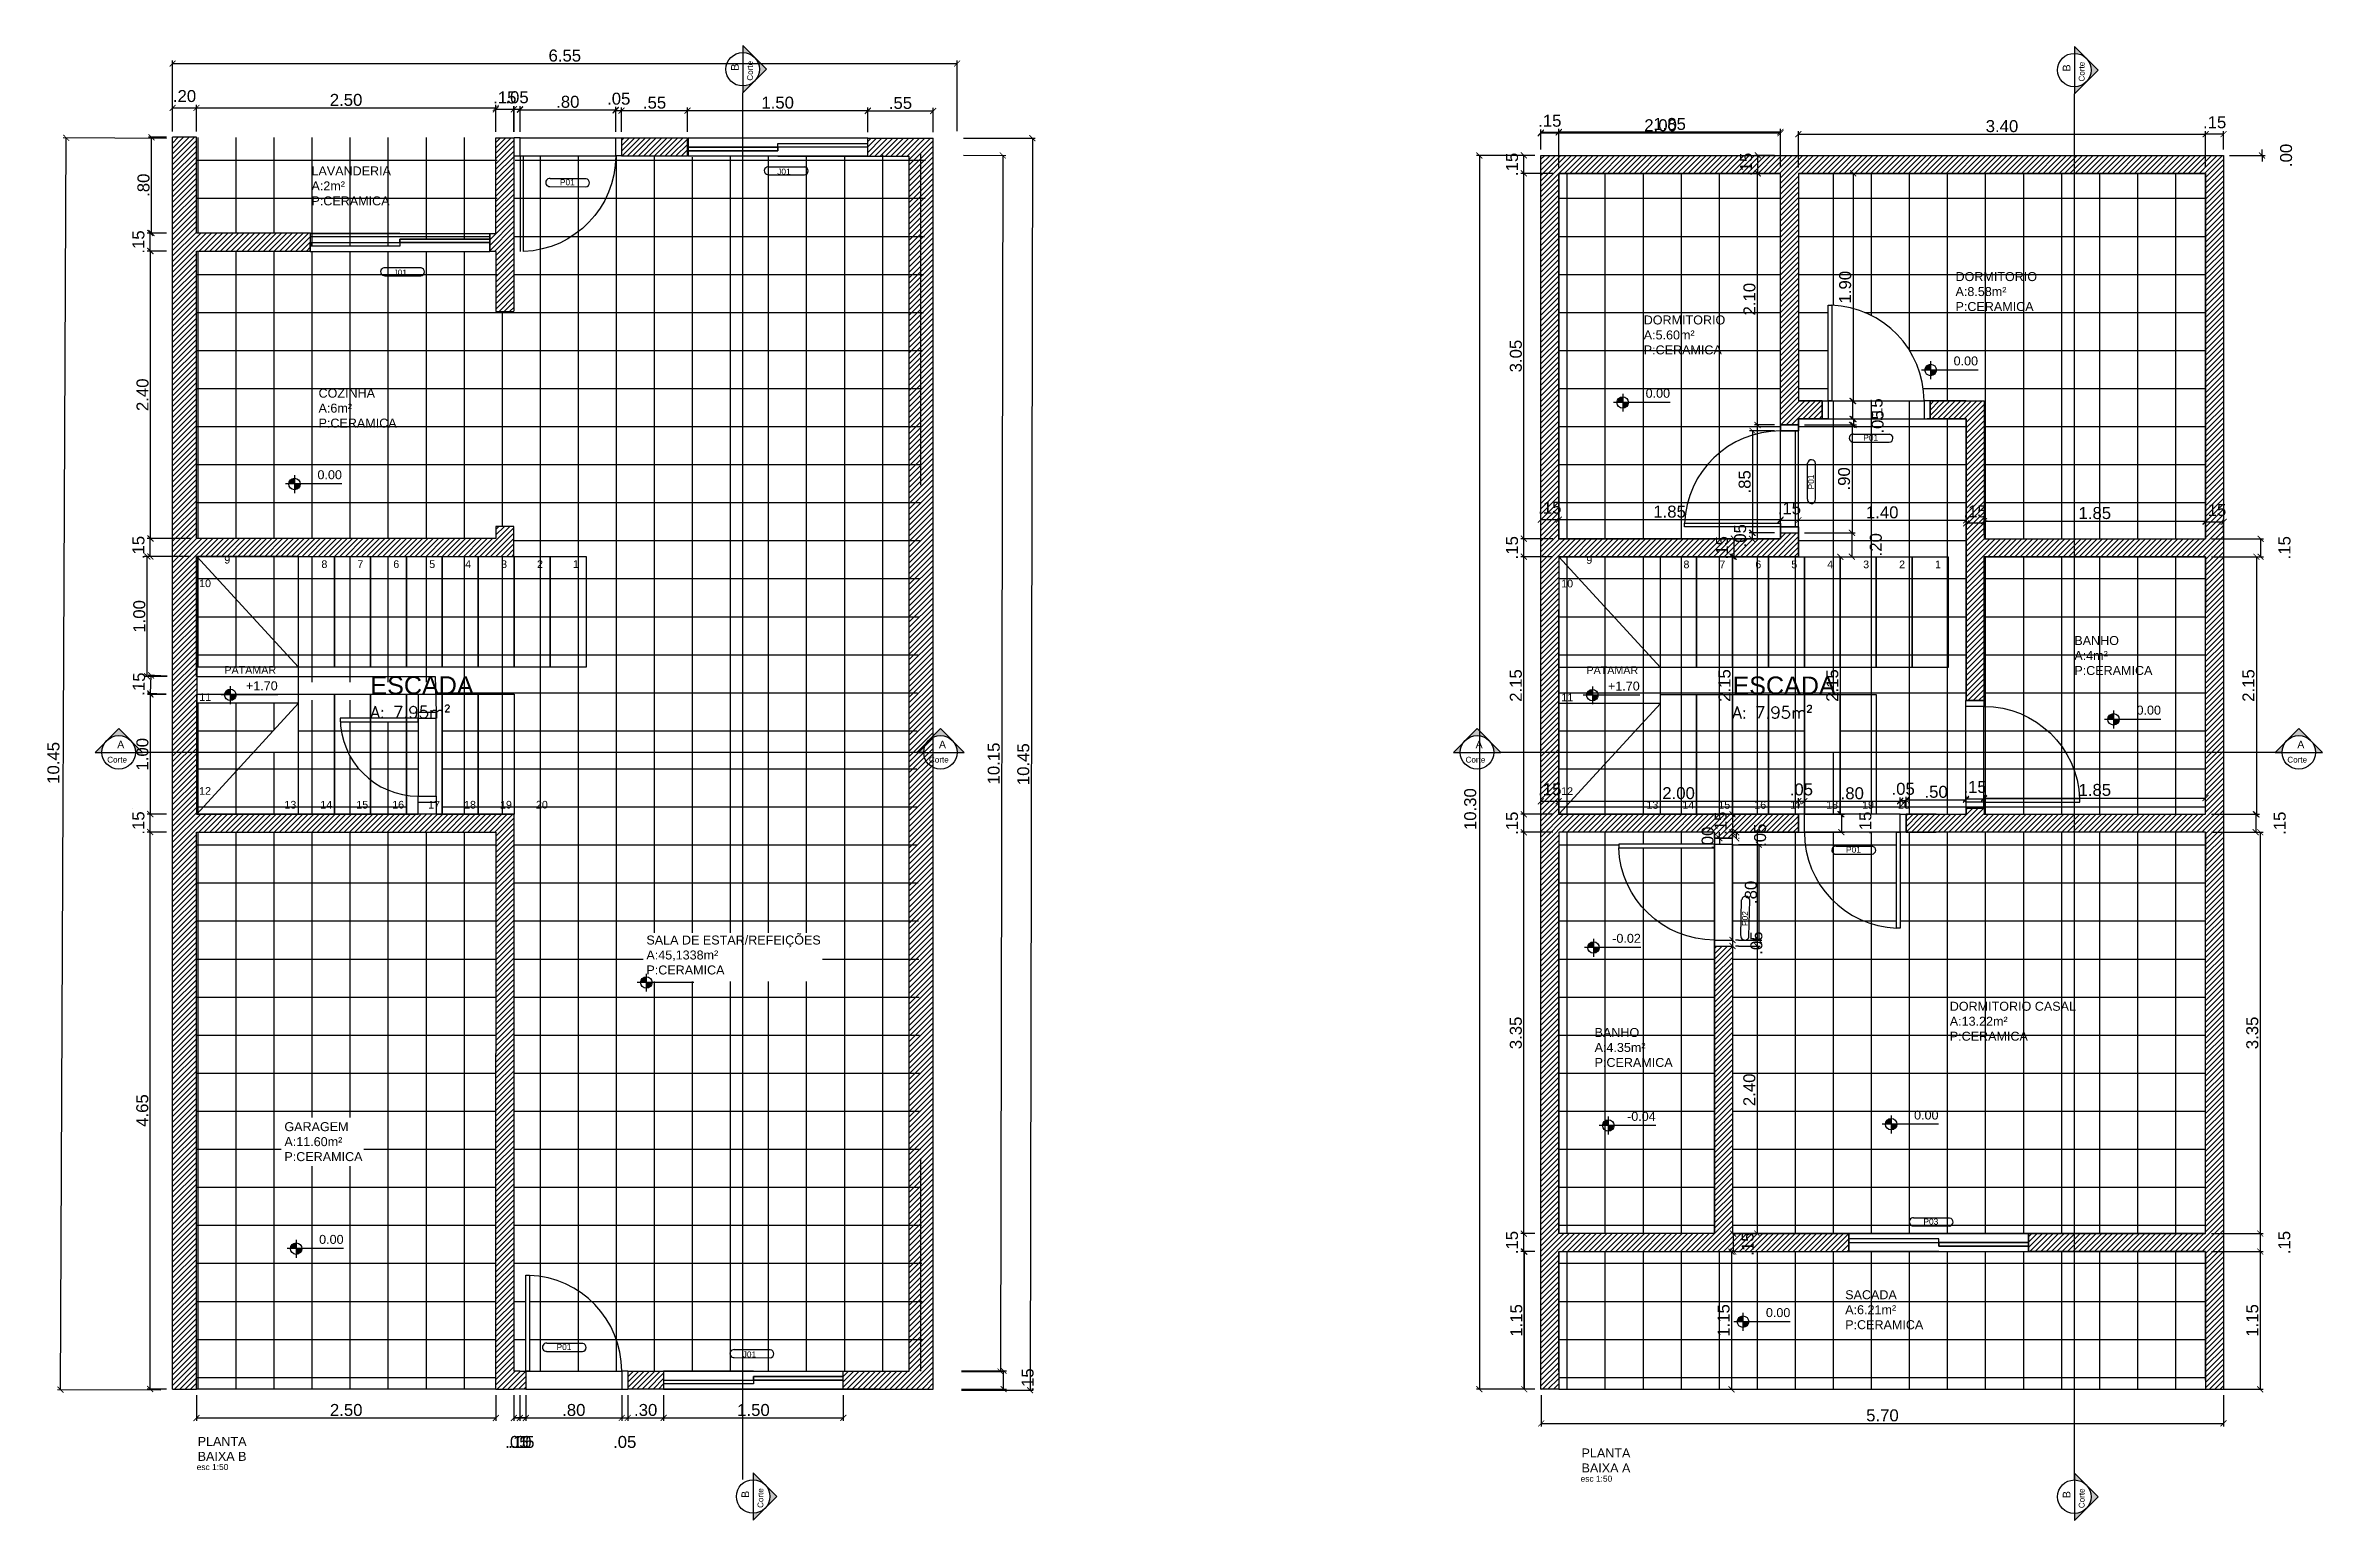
# Model space of a CAD drawing. Header units: millimetres. Extents: x 1336 to 452562, y -55875 to 2212.
# Drawn here: x 452521.79 to 452540.79, y -55865.31 to -55853 of the extents above; entities that cross this region are included whole.
import ezdxf

# ---------------------------------------------------------------- set-up
doc = ezdxf.new("R2010")
doc.units = ezdxf.units.MM
doc.linetypes.add('DASHDOTX2', pattern=[50.8, 25.4, -12.7, 0, -12.7])
doc.linetypes.add('DASHED2', pattern=[9.525, 6.35, -3.175])
for name, color, linetype in [('A_0.1', 1, 'Continuous'), ('A_0.3', 3, 'Continuous'), ('A_0.5', 5, 'Continuous'), ('B_Corte                  2', 4, 'DASHDOTX2'), ('B_Cotas                 11', 11, 'Continuous'), ('B_Projecao P       153', 153, 'DASHED2'), ('Z_ARQ-TEXTO2', 7, 'Continuous'), ('Z_ARQ-TEXTO3', 7, 'Continuous')]:
    doc.layers.add(name, color=color, linetype=linetype)
doc.styles.add('Annotative', font='arial.ttf')
doc.styles.add('Romans', font='aehalf.shx')
doc.dimstyles.new('1-50', dxfattribs={"dimscale": 0.5, "dimtxt": 0.2, "dimasz": 0.1, "dimexe": 0.05, "dimexo": 0.1, "dimgap": 0.03, "dimtad": 1, "dimzin": 5, "dimdsep": 46, "dimtxsty": 'Annotative', "dimblk": 'ARCHTICK', "dimcen": 0, "dimclrd": 256, "dimclre": 256, "dimclrt": 250, "dimadec": 0, "dimazin": 0, "dimtfac": 1, "dimtofl": 0, "dimtmove": 2, "dimatfit": 3, "dimldrblk": 'ARCHTICK', "dimfxl": 0.04, "dimtolj": 1, "dimtzin": 1, "dimarcsym": 0})
pattern_1 = [(0, (451180.03478, -57487.49628), (0, 0.3175), []), (90, (451180.03478, -57487.49628), (-0.3175, 2e-17), [])]
pattern_2 = [(45, (451180.03478, -57487.496275), (-0.0224506403, 0.0224506403), [])]

msp = doc.modelspace()

# ---------------------------------------------------------------- texts
at = {"layer": 'A_0.1', "char_height": 0.075, "attachment_point": 9, "style": 'Romans'}
for s, insert in [('{\\fArial|b0|i0|c0|p34;0.00}', (452537.919, -55855.672)), ('{\\fArial|b0|i0|c0|p34;0.00}', (452535.348, -55855.942)), ('{\\fArial|b0|i0|c0|p34;0.00}', (452524.26, -55856.622)), ('{\\fArial|b0|i0|c0|p34;0.00}', (452539.446, -55858.587)), ('{\\fArial|b0|i0|c0|p34;-0.02}', (452535.104, -55860.492)), ('{\\fArial|b0|i0|c0|p34;-0.04}', (452535.228, -55861.978)), ('{\\fArial|b0|i0|c0|p34;0.00}', (452537.589, -55861.967)), ('{\\fArial|b0|i0|c0|p34;0.00}', (452524.274, -55863.005)), ('{\\fArial|b0|i0|c0|p34;0.00}', (452536.352, -55863.616))]:
    msp.add_mtext(s, dxfattribs=dict(at, insert=insert))
at = {"layer": 'Z_ARQ-TEXTO3', "attachment_point": 1, "style": 'Romans'}
for s, insert, char_height, rotation in [('{\\fArial|b0|i0|c0|p34;B}', (452527.509, -55853.211), 0.06391, 90), ('{\\fArial|b0|i0|c0|p34;Corte}', (452527.643, -55853.294), 0.04825, 90), ('{\\fArial|b0|i0|c0|p34;B}', (452538.626, -55853.218), 0.06391, 90), ('{\\fArial|b0|i0|c0|p34;Corte}', (452538.76, -55853.301), 0.04825, 90), ('{\\fArial|b0|i0|c0|p34;P01}', (452536.5, -55856.706), 0.05, 90), ('{\\fArial|b0|i0|c0|p34;P02}', (452535.947, -55860.35), 0.05, 88.9757), ('{\\fArial|b0|i0|c0|p34;B}', (452527.596, -55865.125), 0.06391, 90), ('{\\fArial|b0|i0|c0|p34;Corte}', (452527.73, -55865.208), 0.04825, 90), ('{\\fArial|b0|i0|c0|p34;B}', (452538.626, -55865.127), 0.06391, 90), ('{\\fArial|b0|i0|c0|p34;Corte}', (452538.76, -55865.21), 0.04825, 90)]:
    msp.add_mtext(s, dxfattribs=dict(at, insert=insert, char_height=char_height, rotation=rotation))
for s, insert, char_height in [('{\\fArial|b0|i0|c0|p34;LAVANDERIA\\PA:2m²\\PP:CERAMICA}', (452524.006, -55854.01), 0.075), ('{\\fArial|b0|i0|c0|p34;J01}', (452527.894, -55854.028), 0.05), ('{\\fArial|b0|i0|c0|p34;P01}', (452526.08, -55854.117), 0.05), ('{\\fArial|b0|i0|c0|p34;J01}', (452524.691, -55854.871), 0.05), ('{\\fArial|b0|i0|c0|p34;DORMITORIO\\PA:8.58m²\\PP:CERAMICA}', (452537.731, -55854.892), 0.075), ('{\\fArial|b0|i0|c0|p34;DORMITORIO\\PA:5.60m²\\PP:CERAMICA}', (452535.128, -55855.254), 0.075), ('{\\fArial|b0|i0|c0|p34;COZINHA\\PA:6m²\\PP:CERAMICA}', (452524.065, -55855.865), 0.075), ('{\\fArial|b0|i0|c0|p34;P01}', (452536.961, -55856.25), 0.05), ('{\\fArial|b0|i0|c0|p34;BANHO\\PA:4m²\\PP:CERAMICA}', (452538.723, -55857.93), 0.075), ('{\\fArial|b0|i0|c0|p34;A}', (452522.384, -55858.804), 0.06391), ('{\\fArial|b0|i0|c0|p34;A}', (452529.244, -55858.804), 0.06391), ('{\\fArial|b0|i0|c0|p34;A}', (452533.724, -55858.804), 0.06391), ('{\\fArial|b0|i0|c0|p34;A}', (452540.584, -55858.804), 0.06391), ('{\\fArial|b0|i0|c0|p34;Corte}', (452522.301, -55858.938), 0.04825), ('{\\fArial|b0|i0|c0|p34;Corte}', (452529.161, -55858.938), 0.04825), ('{\\fArial|b0|i0|c0|p34;Corte}', (452533.641, -55858.938), 0.04825), ('{\\fArial|b0|i0|c0|p34;Corte}', (452540.501, -55858.938), 0.04825), ('{\\fArial|b0|i0|c0|p34;P01}', (452536.817, -55859.689), 0.05), ('{\\fArial|b0|i0|c0|p34;SALA DE ESTAR/REFEIÇÕES\\PA:45,1338m²\\PP:CERAMICA}', (452526.802, -55860.43), 0.075), ('{\\fArial|b0|i0|c0|p34;DORMITORIO CASAL\\PA:13.22m²\\PP:CERAMICA}', (452537.683, -55860.983), 0.075), ('{\\fArial|b0|i0|c0|p34;BANHO\\PA:4.35m²\\PP:CERAMICA}', (452534.718, -55861.202), 0.075), ('{\\fArial|b0|i0|c0|p34;GARAGEM\\PA:11.60m²\\PP:CERAMICA}', (452523.78, -55861.988), 0.075), ('{\\fArial|b0|i0|c0|p34;P03}', (452537.463, -55862.793), 0.05), ('{\\fArial|b0|i0|c0|p34;SACADA\\PA:6.21m²\\PP:CERAMICA}', (452536.81, -55863.391), 0.075), ('{\\fArial|b0|i0|c0|p34;P01}', (452526.052, -55863.84), 0.05), ('{\\fArial|b0|i0|c0|p34;J01}', (452527.606, -55863.902), 0.05), ('{\\fArial|b0|i0|c0|p34;PLANTA \\PBAIXA B}', (452523.056, -55864.615), 0.075), ('{\\fArial|b0|i0|c0|p34;esc 1:50}', (452523.048, -55864.842), 0.05), ('{\\fArial|b0|i0|c0|p34;PLANTA \\PBAIXA A}', (452534.609, -55864.712), 0.075), ('{\\fArial|b0|i0|c0|p34;esc 1:50}', (452534.601, -55864.939), 0.05)]:
    msp.add_mtext(s, dxfattribs=dict(at, insert=insert, char_height=char_height))

# ---------------------------------------------------------------- blocks, each defined once
blk = doc.blocks.new('Porta 80cm')
at = {"layer": 'A_0.1'}
for p, q in [((1345.761, 1623.43), (1346.561, 1623.43)), ((1345.761, 1623.28), (1346.561, 1623.28))]:
    blk.add_line(p, q, dxfattribs=at)
at = {"layer": 'A_0.3'}
for p, q in [((1345.761, 1623.43), (1345.761, 1624.23)), ((1345.791, 1624.23), (1345.791, 1623.43))]:
    blk.add_line(p, q, dxfattribs=at)
for points in [[(1345.711, 1623.43), (1345.761, 1623.43), (1345.761, 1623.28), (1345.711, 1623.28)], [(1346.611, 1623.43), (1346.561, 1623.43), (1346.561, 1623.28), (1346.611, 1623.28)]]:
    blk.add_lwpolyline(points, dxfattribs=at)
at = {"layer": 'B_Projecao P       153'}
blk.add_arc((1345.761, 1623.43), 0.8, 0, 87.8509, dxfattribs=at)
blk = doc.blocks.new('Janela')
at = {"layer": 'A_0.1'}
for p, q in [((1347.661, 1623.43), (1346.911, 1623.43)), ((1346.911, 1623.43), (1348.411, 1623.43)), ((1346.911, 1623.43), (1346.911, 1623.28)), ((1348.411, 1623.28), (1348.411, 1623.43)), ((1346.911, 1623.28), (1348.411, 1623.28))]:
    blk.add_line(p, q, dxfattribs=at)
at = {"layer": 'A_0.3'}
for p, q in [((1346.911, 1623.355), (1348.411, 1623.355)), ((1347.661, 1623.325), (1346.911, 1623.325)), ((1347.661, 1623.355), (1347.661, 1623.385)), ((1347.661, 1623.385), (1348.411, 1623.385)), ((1348.411, 1623.385), (1347.661, 1623.385)), ((1347.661, 1623.385), (1347.661, 1623.355)), ((1348.411, 1623.355), (1347.661, 1623.355)), ((1347.661, 1623.355), (1347.661, 1623.325))]:
    blk.add_line(p, q, dxfattribs=at)
blk = doc.blocks.new('Porta Baneiro')
at = {"layer": 'A_0.1'}
for p, q in [((1344.861, 1628.88), (1344.861, 1628.23)), ((1345.011, 1628.23), (1345.011, 1628.88))]:
    blk.add_line(p, q, dxfattribs=at)
at = {"layer": 'A_0.3'}
for p, q in [((1344.861, 1628.88), (1344.211, 1628.88)), ((1344.211, 1628.85), (1344.861, 1628.85)), ((1344.861, 1628.93), (1344.861, 1628.88)), ((1344.861, 1628.88), (1345.011, 1628.88)), ((1344.861, 1628.85), (1344.861, 1628.88)), ((1345.011, 1628.88), (1345.011, 1628.93)), ((1344.861, 1628.18), (1344.861, 1628.23)), ((1344.861, 1628.23), (1345.011, 1628.23)), ((1345.011, 1628.23), (1345.011, 1628.18))]:
    blk.add_line(p, q, dxfattribs=at)
at = {"layer": 'B_Projecao P       153'}
blk.add_arc((1344.861, 1628.88), 0.65, 180, 270, dxfattribs=at)
blk = doc.blocks.new('DSASADS')
at = {"layer": 'B_Corte                  2', "linetype": 'ByBlock', "lineweight": -2}
h = blk.add_hatch(color=256, dxfattribs=at)
h.paths.add_polyline_path([(2426.815, 1690.775), (2427.062, 1690.528), (2426.918, 1690.528, 0.198912)])
h.paths.add_polyline_path([(2426.568, 1691.023), (2426.815, 1690.775, 0.414214), (2426.32, 1690.775)])
h.paths.add_polyline_path([(2426.235, 1690.69), (2426.253, 1690.682, 0.114349), (2426.218, 1690.528), (2426.073, 1690.528)])
h.paths.add_polyline_path([(2426.32, 1690.775, 0.082683), (2426.253, 1690.682), (2426.235, 1690.69)])
at = {"layer": 'B_Corte                  2', "linetype": 'Continuous', "lineweight": -2}
blk.add_line((2426.218, 1690.528), (2426.918, 1690.528), dxfattribs=at)
at = {"layer": 'B_Corte                  2', "linetype": 'ByBlock', "lineweight": -2}
blk.add_lwpolyline([(2426.918, 1690.528), (2427.062, 1690.528), (2426.568, 1691.023), (2426.073, 1690.528), (2426.218, 1690.528)], dxfattribs=at)
at = {"layer": 'B_Corte                  2', "linetype": 'Continuous', "lineweight": -2}
blk.add_circle((2426.568, 1690.528), 0.35, dxfattribs=at)
blk = doc.blocks.new('Nivel Piso')
at = {"layer": 'B_Cotas                 11'}
h = blk.add_hatch(color=256, dxfattribs=at)
h.dxf.hatch_style = 1
h.paths.add_polyline_path([(735.29, 589.9, 0.414214), (734.33, 588.95), (735.29, 588.95)])
h.paths.add_polyline_path([(736.24, 588.95), (735.29, 588.95), (735.29, 587.99, 0.414214)])
for p, q in [((735.29, 590.42), (735.29, 587.43)), ((743.2, 588.95), (733.77, 588.95))]:
    blk.add_line(p, q, dxfattribs=at)
blk.add_circle((735.29, 588.95), 0.956, dxfattribs=at)
blk = doc.blocks.new('_ArchTick')
at = {"color": 0, "linetype": 'ByBlock', "const_width": 0.15}
blk.add_lwpolyline([(-0.5, -0.5), (0.5, 0.5)], dxfattribs=at)
blk = doc.blocks.new('*D758')
at = {"layer": 'A_0.1', "lineweight": -2, "transparency": 16777216}
for p, q in [((452522.796, -55859.566), (452522.635, -55859.566)), ((452522.66, -55864.216), (452522.66, -55859.566)), ((452522.796, -55864.216), (452522.635, -55864.216))]:
    blk.add_line(p, q, dxfattribs=at)
at = {"layer": 'Defpoints', "color": 0, "transparency": 16777216}
for p in [(452522.66, -55859.566), (452522.846, -55859.566), (452522.846, -55864.216)]:
    blk.add_point(p, dxfattribs=at)
at = {"layer": 'A_0.1', "lineweight": -2, "transparency": 16777216, "xscale": 0.05, "yscale": 0.05, "zscale": 0.05}
for p, rotation in [((452522.66, -55859.566), 90), ((452522.66, -55864.216), 270)]:
    blk.add_blockref('_ArchTick', p, dxfattribs=dict(at, rotation=rotation))
at = {"layer": 'A_0.1', "color": 250, "transparency": 16777216, "insert": (452522.594, -55861.891), "char_height": 0.1, "attachment_point": 5, "rotation": 90, "style": 'Annotative'}
blk.add_mtext('\\A1;4.65', dxfattribs=at)
blk = doc.blocks.new('*D759')
at = {"layer": 'A_0.1', "lineweight": -2, "transparency": 16777216}
for p, q in [((452522.796, -55859.416), (452522.635, -55859.416)), ((452522.66, -55859.566), (452522.66, -55859.416)), ((452522.796, -55859.566), (452522.635, -55859.566))]:
    blk.add_line(p, q, dxfattribs=at)
at = {"layer": 'Defpoints', "color": 0, "transparency": 16777216}
for p in [(452522.66, -55859.416), (452522.846, -55859.416), (452522.846, -55859.566)]:
    blk.add_point(p, dxfattribs=at)
at = {"layer": 'A_0.1', "lineweight": -2, "transparency": 16777216, "xscale": 0.05, "yscale": 0.05, "zscale": 0.05}
for p, rotation in [((452522.66, -55859.416), 90), ((452522.66, -55859.566), 270)]:
    blk.add_blockref('_ArchTick', p, dxfattribs=dict(at, rotation=rotation))
at = {"layer": 'A_0.1', "color": 250, "transparency": 16777216, "insert": (452522.562, -55859.491), "char_height": 0.1, "attachment_point": 5, "rotation": 90, "style": 'Annotative'}
blk.add_mtext('\\A1;.15', dxfattribs=at)
blk = doc.blocks.new('*D760')
at = {"layer": 'A_0.1', "lineweight": -2, "transparency": 16777216}
for p, q in [((452522.996, -55857.116), (452522.635, -55857.116)), ((452522.996, -55857.266), (452522.635, -55857.266)), ((452522.66, -55857.266), (452522.66, -55857.116))]:
    blk.add_line(p, q, dxfattribs=at)
at = {"layer": 'Defpoints', "color": 0, "transparency": 16777216}
for p in [(452522.66, -55857.116), (452523.046, -55857.116), (452523.046, -55857.266)]:
    blk.add_point(p, dxfattribs=at)
at = {"layer": 'A_0.1', "lineweight": -2, "transparency": 16777216, "xscale": 0.05, "yscale": 0.05, "zscale": 0.05}
for p, rotation in [((452522.66, -55857.116), 90), ((452522.66, -55857.266), 270)]:
    blk.add_blockref('_ArchTick', p, dxfattribs=dict(at, rotation=rotation))
at = {"layer": 'A_0.1', "color": 250, "transparency": 16777216, "insert": (452522.562, -55857.191), "char_height": 0.1, "attachment_point": 5, "rotation": 90, "style": 'Annotative'}
blk.add_mtext('\\A1;.15', dxfattribs=at)
blk = doc.blocks.new('ESCADA PLANTA')
at = {"layer": 'A_0.1'}
for p, q in [((3442.309, 1612.889), (3441.459, 1613.814)), ((3442.309, 1612.889), (3441.459, 1612.889)), ((3442.309, 1612.514), (3442.309, 1612.814)), ((3442.309, 1612.589), (3441.459, 1612.589)), ((3442.309, 1612.589), (3441.459, 1611.664))]:
    blk.add_line(p, q, dxfattribs=at)
for points in [[(3441.459, 1611.664), (3442.309, 1611.664), (3442.309, 1613.814), (3441.459, 1613.814)], [(3442.609, 1613.814), (3442.609, 1612.889), (3442.309, 1612.889), (3442.309, 1613.814)], [(3442.909, 1613.814), (3442.909, 1612.889), (3442.609, 1612.889), (3442.609, 1613.814)], [(3443.209, 1613.814), (3443.209, 1612.889), (3442.909, 1612.889), (3442.909, 1613.814)], [(3443.509, 1613.814), (3443.509, 1612.889), (3443.209, 1612.889), (3443.209, 1613.814)], [(3443.809, 1613.814), (3443.809, 1612.889), (3443.509, 1612.889), (3443.509, 1613.814)], [(3444.109, 1613.814), (3444.109, 1612.889), (3443.809, 1612.889), (3443.809, 1613.814)], [(3444.409, 1613.814), (3444.409, 1612.889), (3444.109, 1612.889), (3444.109, 1613.814)], [(3444.709, 1613.814), (3444.709, 1612.889), (3444.409, 1612.889), (3444.409, 1613.814)]]:
    blk.add_lwpolyline(points, close=True, dxfattribs=at)
at = {"layer": 'B_Projecao P       153'}
for points in [[(3442.609, 1612.664), (3442.609, 1611.664), (3442.309, 1611.664), (3442.309, 1612.664)], [(3442.909, 1612.664), (3442.909, 1611.664), (3442.609, 1611.664), (3442.609, 1612.664)], [(3443.209, 1612.664), (3443.209, 1611.664), (3442.909, 1611.664), (3442.909, 1612.664)], [(3443.509, 1612.664), (3443.509, 1611.664), (3443.209, 1611.664), (3443.209, 1612.664)], [(3443.809, 1612.664), (3443.809, 1611.664), (3443.509, 1611.664), (3443.509, 1612.664)], [(3444.109, 1612.664), (3444.109, 1611.664), (3443.809, 1611.664), (3443.809, 1612.664)]]:
    blk.add_lwpolyline(points, close=True, dxfattribs=at)
at = {"layer": 'B_Cotas                 11', "xscale": 0.05000000000004547, "yscale": 0.05000000000004547, "zscale": 0.05000000000004547}
blk.add_blockref('Nivel Piso', (3404.975, 1583.211), dxfattribs=at)
at = {"layer": 'A_0.1', "insert": (3442.135, 1612.696), "char_height": 0.075, "attachment_point": 9, "style": 'Romans'}
blk.add_mtext('{\\fArial|b0|i0|c0|p34;+1.70}', dxfattribs=at)
at = {"layer": 'Z_ARQ-TEXTO2', "insert": (3442.909, 1612.814), "char_height": 0.075, "attachment_point": 1, "style": 'Romans'}
blk.add_mtext('{\\fArial|b0|i0|c0|p34;\\H2x;ESCADA\\Fromans|c0;\\H0.6665x;\\C4;^J\\C1;A: 7.95m²}', dxfattribs=at)
at = {"layer": 'Z_ARQ-TEXTO3', "char_height": 0.06391, "attachment_point": 1, "style": 'Romans'}
for s, insert in [('{\\fArial|b0|i0|c0|p34;9}', (3441.689, 1613.819)), ('{\\fArial|b0|i0|c0|p34;6}', (3443.1, 1613.782)), ('{\\fArial|b0|i0|c0|p34;5}', (3443.4, 1613.782)), ('{\\fArial|b0|i0|c0|p34;4}', (3443.7, 1613.782)), ('{\\fArial|b0|i0|c0|p34;2}', (3444.3, 1613.782)), ('{\\fArial|b0|i0|c0|p34;1}', (3444.6, 1613.782)), ('{\\fArial|b0|i0|c0|p34;10}', (3441.479, 1613.622)), ('{\\fArial|b0|i0|c0|p34;11}', (3441.48, 1612.672)), ('{\\fArial|b0|i0|c0|p34;12}', (3441.479, 1611.889)), ('{\\fArial|b0|i0|c0|p34;13}', (3442.191, 1611.774)), ('{\\fArial|b0|i0|c0|p34;14}', (3442.491, 1611.774)), ('{\\fArial|b0|i0|c0|p34;15}', (3442.791, 1611.774)), ('{\\fArial|b0|i0|c0|p34;16}', (3443.091, 1611.774)), ('{\\fArial|b0|i0|c0|p34;17}', (3443.391, 1611.774)), ('{\\fArial|b0|i0|c0|p34;18}', (3443.691, 1611.774)), ('{\\fArial|b0|i0|c0|p34;19}', (3443.991, 1611.774)), ('{\\fArial|b0|i0|c0|p34;20}', (3444.291, 1611.774))]:
    blk.add_mtext(s, dxfattribs=dict(at, insert=insert))
for s, insert, width in [('{\\fArial|b0|i0|c0|p34;8}', (3442.5, 1613.782), 0.02151), ('{\\fArial|b0|i0|c0|p34;7}', (3442.8, 1613.782), 0.01947), ('{\\fArial|b0|i0|c0|p34;3}', (3444, 1613.782), 0.02354), ('{\\fArial|b0|i0|c0|p34;PATAMAR}', (3441.69, 1612.899), 0.07996)]:
    blk.add_mtext(s, dxfattribs=dict(at, insert=insert, width=width))
blk = doc.blocks.new('*D761')
at = {"layer": 'A_0.1', "lineweight": -2, "transparency": 16777216}
for p, q in [((452522.794, -55858.418), (452522.636, -55858.418)), ((452522.661, -55859.416), (452522.661, -55858.418)), ((452522.796, -55859.416), (452522.636, -55859.416))]:
    blk.add_line(p, q, dxfattribs=at)
at = {"layer": 'Defpoints', "color": 0, "transparency": 16777216}
for p in [(452522.661, -55858.418), (452522.844, -55858.418), (452522.846, -55859.416)]:
    blk.add_point(p, dxfattribs=at)
at = {"layer": 'A_0.1', "lineweight": -2, "transparency": 16777216, "xscale": 0.05, "yscale": 0.05, "zscale": 0.05}
for p, rotation in [((452522.661, -55858.418), 90), ((452522.661, -55859.416), 270)]:
    blk.add_blockref('_ArchTick', p, dxfattribs=dict(at, rotation=rotation))
at = {"layer": 'A_0.1', "color": 250, "transparency": 16777216, "insert": (452522.595, -55858.917), "char_height": 0.1, "attachment_point": 5, "rotation": 90, "style": 'Annotative'}
blk.add_mtext('\\A1;1.00', dxfattribs=at)
blk = doc.blocks.new('*D762')
at = {"layer": 'A_0.1', "lineweight": -2, "transparency": 16777216}
for p, q in [((452522.794, -55858.416), (452522.636, -55858.409)), ((452522.8, -55858.265), (452522.642, -55858.258)), ((452522.661, -55858.41), (452522.667, -55858.259))]:
    blk.add_line(p, q, dxfattribs=at)
at = {"layer": 'Defpoints', "color": 0, "transparency": 16777216}
for p in [(452522.667, -55858.259), (452522.844, -55858.418), (452522.85, -55858.267)]:
    blk.add_point(p, dxfattribs=at)
at = {"layer": 'A_0.1', "lineweight": -2, "transparency": 16777216, "xscale": 0.05, "yscale": 0.05, "zscale": 0.05}
for p, rotation in [((452522.667, -55858.259), 87.68987316789924), ((452522.661, -55858.41), 267.6898731678992)]:
    blk.add_blockref('_ArchTick', p, dxfattribs=dict(at, rotation=rotation))
at = {"layer": 'A_0.1', "color": 250, "transparency": 16777216, "insert": (452522.565, -55858.331), "char_height": 0.1, "attachment_point": 5, "rotation": 87.6899, "style": 'Annotative'}
blk.add_mtext('\\A1;.15', dxfattribs=at)
blk = doc.blocks.new('*D763')
at = {"layer": 'A_0.1', "lineweight": -2, "transparency": 16777216}
for p, q in [((452522.796, -55857.266), (452522.61, -55857.266)), ((452522.635, -55858.267), (452522.635, -55857.266)), ((452522.8, -55858.267), (452522.61, -55858.267))]:
    blk.add_line(p, q, dxfattribs=at)
at = {"layer": 'Defpoints', "color": 0, "transparency": 16777216}
for p in [(452522.635, -55857.266), (452522.846, -55857.266), (452522.85, -55858.267)]:
    blk.add_point(p, dxfattribs=at)
at = {"layer": 'A_0.1', "lineweight": -2, "transparency": 16777216, "xscale": 0.05, "yscale": 0.05, "zscale": 0.05}
for p, rotation in [((452522.635, -55857.266), 90), ((452522.635, -55858.267), 270)]:
    blk.add_blockref('_ArchTick', p, dxfattribs=dict(at, rotation=rotation))
at = {"layer": 'A_0.1', "color": 250, "transparency": 16777216, "insert": (452522.569, -55857.766), "char_height": 0.1, "attachment_point": 5, "rotation": 90, "style": 'Annotative'}
blk.add_mtext('\\A1;1.00', dxfattribs=at)
blk = doc.blocks.new('*D764')
at = {"layer": 'A_0.1', "lineweight": -2, "transparency": 16777216}
for p, q in [((452522.796, -55854.716), (452522.638, -55854.716)), ((452522.663, -55857.116), (452522.663, -55854.716)), ((452522.796, -55857.116), (452522.638, -55857.116))]:
    blk.add_line(p, q, dxfattribs=at)
at = {"layer": 'Defpoints', "color": 0, "transparency": 16777216}
for p in [(452522.663, -55854.716), (452522.846, -55854.716), (452522.846, -55857.116)]:
    blk.add_point(p, dxfattribs=at)
at = {"layer": 'A_0.1', "lineweight": -2, "transparency": 16777216, "xscale": 0.05, "yscale": 0.05, "zscale": 0.05}
for p, rotation in [((452522.663, -55854.716), 90), ((452522.663, -55857.116), 270)]:
    blk.add_blockref('_ArchTick', p, dxfattribs=dict(at, rotation=rotation))
at = {"layer": 'A_0.1', "color": 250, "transparency": 16777216, "insert": (452522.596, -55855.916), "char_height": 0.1, "attachment_point": 5, "rotation": 90, "style": 'Annotative'}
blk.add_mtext('\\A1;2.40', dxfattribs=at)
blk = doc.blocks.new('*D765')
at = {"layer": 'A_0.1', "lineweight": -2, "transparency": 16777216}
for p, q in [((452522.796, -55854.566), (452522.635, -55854.566)), ((452522.66, -55854.716), (452522.66, -55854.566)), ((452522.796, -55854.716), (452522.635, -55854.716))]:
    blk.add_line(p, q, dxfattribs=at)
at = {"layer": 'Defpoints', "color": 0, "transparency": 16777216}
for p in [(452522.66, -55854.566), (452522.846, -55854.566), (452522.846, -55854.716)]:
    blk.add_point(p, dxfattribs=at)
at = {"layer": 'A_0.1', "lineweight": -2, "transparency": 16777216, "xscale": 0.05, "yscale": 0.05, "zscale": 0.05}
for p, rotation in [((452522.66, -55854.566), 90), ((452522.66, -55854.716), 270)]:
    blk.add_blockref('_ArchTick', p, dxfattribs=dict(at, rotation=rotation))
at = {"layer": 'A_0.1', "color": 250, "transparency": 16777216, "insert": (452522.562, -55854.641), "char_height": 0.1, "attachment_point": 5, "rotation": 90, "style": 'Annotative'}
blk.add_mtext('\\A1;.15', dxfattribs=at)
blk = doc.blocks.new('*D766')
at = {"layer": 'A_0.1', "lineweight": -2, "transparency": 16777216}
for p, q in [((452522.796, -55853.767), (452522.645, -55853.767)), ((452522.67, -55854.566), (452522.67, -55853.767)), ((452522.796, -55854.566), (452522.645, -55854.566))]:
    blk.add_line(p, q, dxfattribs=at)
at = {"layer": 'Defpoints', "color": 0, "transparency": 16777216}
for p in [(452522.67, -55853.767), (452522.846, -55853.767), (452522.846, -55854.566)]:
    blk.add_point(p, dxfattribs=at)
at = {"layer": 'A_0.1', "lineweight": -2, "transparency": 16777216, "xscale": 0.05, "yscale": 0.05, "zscale": 0.05}
for p, rotation in [((452522.67, -55853.767), 90), ((452522.67, -55854.566), 270)]:
    blk.add_blockref('_ArchTick', p, dxfattribs=dict(at, rotation=rotation))
at = {"layer": 'A_0.1', "color": 250, "transparency": 16777216, "insert": (452522.604, -55854.167), "char_height": 0.1, "attachment_point": 5, "rotation": 90, "style": 'Annotative'}
blk.add_mtext('\\A1;.80', dxfattribs=at)
blk = doc.blocks.new('*D646')
at = {"layer": 'A_0.1', "lineweight": -2, "transparency": 16777216}
for p, q in [((452521.911, -55864.221), (452521.959, -55853.772)), ((452522.796, -55853.776), (452521.934, -55853.772)), ((452522.748, -55864.225), (452521.886, -55864.221))]:
    blk.add_line(p, q, dxfattribs=at)
at = {"layer": 'Defpoints', "color": 0, "transparency": 16777216}
for p in [(452521.959, -55853.772), (452522.846, -55853.776), (452522.798, -55864.225)]:
    blk.add_point(p, dxfattribs=at)
at = {"layer": 'A_0.1', "lineweight": -2, "transparency": 16777216, "xscale": 0.05, "yscale": 0.05, "zscale": 0.05}
for p, rotation in [((452521.959, -55853.772), 89.73970435351606), ((452521.911, -55864.221), 269.739704353516)]:
    blk.add_blockref('_ArchTick', p, dxfattribs=dict(at, rotation=rotation))
at = {"layer": 'A_0.1', "color": 250, "transparency": 16777216, "insert": (452521.852, -55858.989), "char_height": 0.1, "attachment_point": 5, "rotation": 89.7397, "style": 'Annotative'}
blk.add_mtext('\\A1;10.45', dxfattribs=at)
blk = doc.blocks.new('*D767')
at = {"layer": 'A_0.1', "lineweight": -2, "transparency": 16777216}
for p, q in [((452522.846, -55853.717), (452522.846, -55853.496)), ((452522.846, -55853.521), (452523.046, -55853.521)), ((452523.046, -55853.717), (452523.046, -55853.496))]:
    blk.add_line(p, q, dxfattribs=at)
at = {"layer": 'Defpoints', "color": 0, "transparency": 16777216}
for p in [(452523.046, -55853.521), (452522.846, -55853.767), (452523.046, -55853.767)]:
    blk.add_point(p, dxfattribs=at)
at = {"layer": 'A_0.1', "lineweight": -2, "transparency": 16777216, "xscale": 0.05, "yscale": 0.05, "zscale": 0.05, "rotation": 180}
blk.add_blockref('_ArchTick', (452522.846, -55853.521), dxfattribs=at)
at = {"layer": 'A_0.1', "lineweight": -2, "transparency": 16777216, "xscale": 0.05, "yscale": 0.05, "zscale": 0.05}
blk.add_blockref('_ArchTick', (452523.046, -55853.521), dxfattribs=at)
at = {"layer": 'A_0.1', "color": 250, "transparency": 16777216, "insert": (452522.946, -55853.423), "char_height": 0.1, "attachment_point": 5, "style": 'Annotative'}
blk.add_mtext('\\A1;.20', dxfattribs=at)
blk = doc.blocks.new('*D768')
at = {"layer": 'A_0.1', "lineweight": -2, "transparency": 16777216}
for p, q in [((452523.046, -55853.717), (452523.046, -55853.496)), ((452523.046, -55853.521), (452525.545, -55853.521)), ((452525.545, -55853.72), (452525.545, -55853.496))]:
    blk.add_line(p, q, dxfattribs=at)
at = {"layer": 'Defpoints', "color": 0, "transparency": 16777216}
for p in [(452525.545, -55853.521), (452523.046, -55853.767), (452525.545, -55853.77)]:
    blk.add_point(p, dxfattribs=at)
at = {"layer": 'A_0.1', "lineweight": -2, "transparency": 16777216, "xscale": 0.05, "yscale": 0.05, "zscale": 0.05, "rotation": 180}
blk.add_blockref('_ArchTick', (452523.046, -55853.521), dxfattribs=at)
at = {"layer": 'A_0.1', "lineweight": -2, "transparency": 16777216, "xscale": 0.05, "yscale": 0.05, "zscale": 0.05}
blk.add_blockref('_ArchTick', (452525.545, -55853.521), dxfattribs=at)
at = {"layer": 'A_0.1', "color": 250, "transparency": 16777216, "insert": (452524.295, -55853.455), "char_height": 0.1, "attachment_point": 5, "style": 'Annotative'}
blk.add_mtext('\\A1;2.50', dxfattribs=at)
blk = doc.blocks.new('*D769')
at = {"layer": 'A_0.1', "lineweight": -2, "transparency": 16777216}
for p, q in [((452522.846, -55853.717), (452522.846, -55853.126)), ((452522.846, -55853.151), (452529.396, -55853.151)), ((452529.396, -55853.716), (452529.396, -55853.126))]:
    blk.add_line(p, q, dxfattribs=at)
at = {"layer": 'Defpoints', "color": 0, "transparency": 16777216}
for p in [(452529.396, -55853.151), (452522.846, -55853.767), (452529.396, -55853.766)]:
    blk.add_point(p, dxfattribs=at)
at = {"layer": 'A_0.1', "lineweight": -2, "transparency": 16777216, "xscale": 0.05, "yscale": 0.05, "zscale": 0.05, "rotation": 180}
blk.add_blockref('_ArchTick', (452522.846, -55853.151), dxfattribs=at)
at = {"layer": 'A_0.1', "lineweight": -2, "transparency": 16777216, "xscale": 0.05, "yscale": 0.05, "zscale": 0.05}
blk.add_blockref('_ArchTick', (452529.396, -55853.151), dxfattribs=at)
at = {"layer": 'A_0.1', "color": 250, "transparency": 16777216, "insert": (452526.121, -55853.085), "char_height": 0.1, "attachment_point": 5, "style": 'Annotative'}
blk.add_mtext('\\A1;6.55', dxfattribs=at)
blk = doc.blocks.new('*D770')
at = {"layer": 'A_0.1', "lineweight": -2, "transparency": 16777216}
for p, q in [((452525.697, -55853.722), (452525.697, -55853.506)), ((452525.697, -55853.531), (452525.747, -55853.531)), ((452525.747, -55853.722), (452525.747, -55853.506))]:
    blk.add_line(p, q, dxfattribs=at)
at = {"layer": 'Defpoints', "color": 0, "transparency": 16777216}
for p in [(452525.747, -55853.531), (452525.697, -55853.772), (452525.747, -55853.772)]:
    blk.add_point(p, dxfattribs=at)
at = {"layer": 'A_0.1', "lineweight": -2, "transparency": 16777216, "xscale": 0.05, "yscale": 0.05, "zscale": 0.05, "rotation": 180}
blk.add_blockref('_ArchTick', (452525.697, -55853.531), dxfattribs=at)
at = {"layer": 'A_0.1', "lineweight": -2, "transparency": 16777216, "xscale": 0.05, "yscale": 0.05, "zscale": 0.05}
blk.add_blockref('_ArchTick', (452525.747, -55853.531), dxfattribs=at)
at = {"layer": 'A_0.1', "color": 250, "transparency": 16777216, "insert": (452525.722, -55853.433), "char_height": 0.1, "attachment_point": 5, "style": 'Annotative'}
blk.add_mtext('\\A1;.05', dxfattribs=at)
blk = doc.blocks.new('*D771')
at = {"layer": 'A_0.1', "lineweight": -2, "transparency": 16777216}
for p, q in [((452525.747, -55853.722), (452525.747, -55853.512)), ((452525.747, -55853.537), (452526.546, -55853.537)), ((452526.546, -55853.722), (452526.546, -55853.512))]:
    blk.add_line(p, q, dxfattribs=at)
at = {"layer": 'Defpoints', "color": 0, "transparency": 16777216}
for p in [(452526.546, -55853.537), (452525.747, -55853.772), (452526.546, -55853.772)]:
    blk.add_point(p, dxfattribs=at)
at = {"layer": 'A_0.1', "lineweight": -2, "transparency": 16777216, "xscale": 0.05, "yscale": 0.05, "zscale": 0.05, "rotation": 180}
blk.add_blockref('_ArchTick', (452525.747, -55853.537), dxfattribs=at)
at = {"layer": 'A_0.1', "lineweight": -2, "transparency": 16777216, "xscale": 0.05, "yscale": 0.05, "zscale": 0.05}
blk.add_blockref('_ArchTick', (452526.546, -55853.537), dxfattribs=at)
at = {"layer": 'A_0.1', "color": 250, "transparency": 16777216, "insert": (452526.146, -55853.471), "char_height": 0.1, "attachment_point": 5, "style": 'Annotative'}
blk.add_mtext('\\A1;.80', dxfattribs=at)
blk = doc.blocks.new('*D772')
at = {"layer": 'A_0.1', "lineweight": -2, "transparency": 16777216}
for p, q in [((452525.545, -55853.72), (452525.545, -55853.508)), ((452525.545, -55853.533), (452525.695, -55853.533)), ((452525.695, -55853.72), (452525.695, -55853.508))]:
    blk.add_line(p, q, dxfattribs=at)
at = {"layer": 'Defpoints', "color": 0, "transparency": 16777216}
for p in [(452525.695, -55853.533), (452525.545, -55853.77), (452525.695, -55853.77)]:
    blk.add_point(p, dxfattribs=at)
at = {"layer": 'A_0.1', "lineweight": -2, "transparency": 16777216, "xscale": 0.05, "yscale": 0.05, "zscale": 0.05, "rotation": 180}
blk.add_blockref('_ArchTick', (452525.545, -55853.533), dxfattribs=at)
at = {"layer": 'A_0.1', "lineweight": -2, "transparency": 16777216, "xscale": 0.05, "yscale": 0.05, "zscale": 0.05}
blk.add_blockref('_ArchTick', (452525.695, -55853.533), dxfattribs=at)
at = {"layer": 'A_0.1', "color": 250, "transparency": 16777216, "insert": (452525.62, -55853.435), "char_height": 0.1, "attachment_point": 5, "style": 'Annotative'}
blk.add_mtext('\\A1;.15', dxfattribs=at)
blk = doc.blocks.new('*D773')
at = {"layer": 'A_0.1', "lineweight": -2, "transparency": 16777216}
for p, q in [((452526.546, -55853.722), (452526.546, -55853.519)), ((452526.546, -55853.544), (452526.595, -55853.544)), ((452526.595, -55853.722), (452526.595, -55853.519))]:
    blk.add_line(p, q, dxfattribs=at)
at = {"layer": 'Defpoints', "color": 0, "transparency": 16777216}
for p in [(452526.595, -55853.544), (452526.546, -55853.772), (452526.595, -55853.772)]:
    blk.add_point(p, dxfattribs=at)
at = {"layer": 'A_0.1', "lineweight": -2, "transparency": 16777216, "xscale": 0.05, "yscale": 0.05, "zscale": 0.05, "rotation": 180}
blk.add_blockref('_ArchTick', (452526.546, -55853.544), dxfattribs=at)
at = {"layer": 'A_0.1', "lineweight": -2, "transparency": 16777216, "xscale": 0.05, "yscale": 0.05, "zscale": 0.05}
blk.add_blockref('_ArchTick', (452526.595, -55853.544), dxfattribs=at)
at = {"layer": 'A_0.1', "color": 250, "transparency": 16777216, "insert": (452526.571, -55853.445), "char_height": 0.1, "attachment_point": 5, "style": 'Annotative'}
blk.add_mtext('\\A1;.05', dxfattribs=at)
blk = doc.blocks.new('*D774')
at = {"layer": 'A_0.1', "lineweight": -2, "transparency": 16777216}
for p, q in [((452526.595, -55853.722), (452526.595, -55853.519)), ((452526.595, -55853.544), (452527.145, -55853.544)), ((452527.145, -55853.722), (452527.145, -55853.519))]:
    blk.add_line(p, q, dxfattribs=at)
at = {"layer": 'Defpoints', "color": 0, "transparency": 16777216}
for p in [(452527.145, -55853.544), (452526.595, -55853.772), (452527.145, -55853.772)]:
    blk.add_point(p, dxfattribs=at)
at = {"layer": 'A_0.1', "lineweight": -2, "transparency": 16777216, "xscale": 0.05, "yscale": 0.05, "zscale": 0.05, "rotation": 180}
blk.add_blockref('_ArchTick', (452526.595, -55853.544), dxfattribs=at)
at = {"layer": 'A_0.1', "lineweight": -2, "transparency": 16777216, "xscale": 0.05, "yscale": 0.05, "zscale": 0.05}
blk.add_blockref('_ArchTick', (452527.145, -55853.544), dxfattribs=at)
at = {"layer": 'A_0.1', "color": 250, "transparency": 16777216, "insert": (452526.87, -55853.478), "char_height": 0.1, "attachment_point": 5, "style": 'Annotative'}
blk.add_mtext('\\A1;.55', dxfattribs=at)
blk = doc.blocks.new('*D775')
at = {"layer": 'A_0.1', "lineweight": -2, "transparency": 16777216}
for p, q in [((452527.145, -55853.722), (452527.145, -55853.519)), ((452527.145, -55853.544), (452528.65, -55853.544)), ((452528.65, -55853.724), (452528.65, -55853.519))]:
    blk.add_line(p, q, dxfattribs=at)
at = {"layer": 'Defpoints', "color": 0, "transparency": 16777216}
for p in [(452528.65, -55853.544), (452527.145, -55853.772), (452528.65, -55853.774)]:
    blk.add_point(p, dxfattribs=at)
at = {"layer": 'A_0.1', "lineweight": -2, "transparency": 16777216, "xscale": 0.05, "yscale": 0.05, "zscale": 0.05, "rotation": 180}
blk.add_blockref('_ArchTick', (452527.145, -55853.544), dxfattribs=at)
at = {"layer": 'A_0.1', "lineweight": -2, "transparency": 16777216, "xscale": 0.05, "yscale": 0.05, "zscale": 0.05}
blk.add_blockref('_ArchTick', (452528.65, -55853.544), dxfattribs=at)
at = {"layer": 'A_0.1', "color": 250, "transparency": 16777216, "insert": (452527.898, -55853.478), "char_height": 0.1, "attachment_point": 5, "style": 'Annotative'}
blk.add_mtext('\\A1;1.50', dxfattribs=at)
blk = doc.blocks.new('*D776')
at = {"layer": 'A_0.1', "lineweight": -2, "transparency": 16777216}
for p, q in [((452528.65, -55853.724), (452528.65, -55853.522)), ((452528.65, -55853.547), (452529.196, -55853.547)), ((452529.196, -55853.724), (452529.196, -55853.522))]:
    blk.add_line(p, q, dxfattribs=at)
at = {"layer": 'Defpoints', "color": 0, "transparency": 16777216}
for p in [(452529.196, -55853.547), (452528.65, -55853.774), (452529.196, -55853.774)]:
    blk.add_point(p, dxfattribs=at)
at = {"layer": 'A_0.1', "lineweight": -2, "transparency": 16777216, "xscale": 0.05, "yscale": 0.05, "zscale": 0.05, "rotation": 180}
blk.add_blockref('_ArchTick', (452528.65, -55853.547), dxfattribs=at)
at = {"layer": 'A_0.1', "lineweight": -2, "transparency": 16777216, "xscale": 0.05, "yscale": 0.05, "zscale": 0.05}
blk.add_blockref('_ArchTick', (452529.196, -55853.547), dxfattribs=at)
at = {"layer": 'A_0.1', "color": 250, "transparency": 16777216, "insert": (452528.923, -55853.481), "char_height": 0.1, "attachment_point": 5, "style": 'Annotative'}
blk.add_mtext('\\A1;.55', dxfattribs=at)
blk = doc.blocks.new('*D647')
at = {"layer": 'A_0.1', "lineweight": -2, "transparency": 16777216}
for p, q in [((452529.45, -55853.774), (452530.049, -55853.775)), ((452530.024, -55853.775), (452530.005, -55864.226)), ((452529.432, -55864.225), (452530.03, -55864.226))]:
    blk.add_line(p, q, dxfattribs=at)
at = {"layer": 'Defpoints', "color": 0, "transparency": 16777216}
for p in [(452529.4, -55853.774), (452529.382, -55864.225), (452530.005, -55864.226)]:
    blk.add_point(p, dxfattribs=at)
at = {"layer": 'A_0.1', "lineweight": -2, "transparency": 16777216, "xscale": 0.05, "yscale": 0.05, "zscale": 0.05}
for p, rotation in [((452530.024, -55853.775), 89.8987483954734), ((452530.005, -55864.226), 269.8987483954734)]:
    blk.add_blockref('_ArchTick', p, dxfattribs=dict(at, rotation=rotation))
at = {"layer": 'A_0.1', "color": 250, "transparency": 16777216, "insert": (452529.949, -55859), "char_height": 0.1, "attachment_point": 5, "rotation": 89.8987, "style": 'Annotative'}
blk.add_mtext('\\A1;10.45', dxfattribs=at)
blk = doc.blocks.new('*D648')
at = {"layer": 'A_0.1', "lineweight": -2, "transparency": 16777216}
for p, q in [((452529.45, -55853.917), (452529.802, -55853.918)), ((452529.777, -55853.918), (452529.759, -55864.07)), ((452529.432, -55864.069), (452529.784, -55864.07))]:
    blk.add_line(p, q, dxfattribs=at)
at = {"layer": 'Defpoints', "color": 0, "transparency": 16777216}
for p in [(452529.4, -55853.917), (452529.382, -55864.069), (452529.759, -55864.07)]:
    blk.add_point(p, dxfattribs=at)
at = {"layer": 'A_0.1', "lineweight": -2, "transparency": 16777216, "xscale": 0.05, "yscale": 0.05, "zscale": 0.05}
for p, rotation in [((452529.777, -55853.918), 89.89845432934388), ((452529.759, -55864.07), 269.8984543293439)]:
    blk.add_blockref('_ArchTick', p, dxfattribs=dict(at, rotation=rotation))
at = {"layer": 'A_0.1', "color": 250, "transparency": 16777216, "insert": (452529.702, -55858.994), "char_height": 0.1, "attachment_point": 5, "rotation": 89.8985, "style": 'Annotative'}
blk.add_mtext('\\A1;10.15', dxfattribs=at)
blk = doc.blocks.new('*D649')
at = {"layer": 'A_0.1', "lineweight": -2, "transparency": 16777216}
for p, q in [((452529.432, -55864.063), (452529.809, -55864.063)), ((452529.784, -55864.216), (452529.784, -55864.063)), ((452529.432, -55864.216), (452529.809, -55864.216))]:
    blk.add_line(p, q, dxfattribs=at)
at = {"layer": 'Defpoints', "color": 0, "transparency": 16777216}
for p in [(452529.382, -55864.063), (452529.784, -55864.063), (452529.382, -55864.216)]:
    blk.add_point(p, dxfattribs=at)
at = {"layer": 'A_0.1', "lineweight": -2, "transparency": 16777216, "xscale": 0.05, "yscale": 0.05, "zscale": 0.05}
for p, rotation in [((452529.784, -55864.063), 90), ((452529.784, -55864.216), 270)]:
    blk.add_blockref('_ArchTick', p, dxfattribs=dict(at, rotation=rotation))
at = {"layer": 'A_0.1', "color": 250, "transparency": 16777216, "insert": (452529.985, -55864.14), "char_height": 0.1, "attachment_point": 5, "rotation": 90, "style": 'Annotative'}
blk.add_mtext('\\A1;.15', dxfattribs=at)
blk = doc.blocks.new('*D777')
at = {"layer": 'A_0.1', "lineweight": -2, "transparency": 16777216}
for p, q in [((452523.046, -55864.266), (452523.046, -55864.482)), ((452525.546, -55864.266), (452525.546, -55864.482)), ((452523.046, -55864.457), (452525.546, -55864.457))]:
    blk.add_line(p, q, dxfattribs=at)
at = {"layer": 'Defpoints', "color": 0, "transparency": 16777216}
for p in [(452523.046, -55864.216), (452525.546, -55864.216), (452525.546, -55864.457)]:
    blk.add_point(p, dxfattribs=at)
at = {"layer": 'A_0.1', "lineweight": -2, "transparency": 16777216, "xscale": 0.05, "yscale": 0.05, "zscale": 0.05, "rotation": 180}
blk.add_blockref('_ArchTick', (452523.046, -55864.457), dxfattribs=at)
at = {"layer": 'A_0.1', "lineweight": -2, "transparency": 16777216, "xscale": 0.05, "yscale": 0.05, "zscale": 0.05}
blk.add_blockref('_ArchTick', (452525.546, -55864.457), dxfattribs=at)
at = {"layer": 'A_0.1', "color": 250, "transparency": 16777216, "insert": (452524.296, -55864.391), "char_height": 0.1, "attachment_point": 5, "style": 'Annotative'}
blk.add_mtext('\\A1;2.50', dxfattribs=at)
blk = doc.blocks.new('*D685')
at = {"layer": 'A_0.1', "lineweight": -2, "transparency": 16777216}
for p, q in [((452525.696, -55864.266), (452525.696, -55864.482)), ((452525.796, -55864.266), (452525.796, -55864.482)), ((452525.796, -55864.457), (452525.696, -55864.457))]:
    blk.add_line(p, q, dxfattribs=at)
at = {"layer": 'Defpoints', "color": 0, "transparency": 16777216}
for p in [(452525.696, -55864.216), (452525.796, -55864.216), (452525.696, -55864.457)]:
    blk.add_point(p, dxfattribs=at)
at = {"layer": 'A_0.1', "lineweight": -2, "transparency": 16777216, "xscale": 0.05, "yscale": 0.05, "zscale": 0.05}
for p, rotation in [((452525.696, -55864.457), 180.0000032846106), ((452525.796, -55864.457), 3.284610663456533e-06)]:
    blk.add_blockref('_ArchTick', p, dxfattribs=dict(at, rotation=rotation))
at = {"layer": 'A_0.1', "color": 250, "transparency": 16777216, "insert": (452525.746, -55864.658), "char_height": 0.1, "attachment_point": 5, "rotation": 0, "style": 'Annotative'}
blk.add_mtext('\\A1;.10', dxfattribs=at)
blk = doc.blocks.new('*D686')
at = {"layer": 'A_0.1', "lineweight": -2, "transparency": 16777216}
for p, q in [((452525.696, -55864.266), (452525.696, -55864.482)), ((452525.746, -55864.266), (452525.746, -55864.482)), ((452525.696, -55864.457), (452525.746, -55864.457))]:
    blk.add_line(p, q, dxfattribs=at)
at = {"layer": 'Defpoints', "color": 0, "transparency": 16777216}
for p in [(452525.696, -55864.216), (452525.746, -55864.216), (452525.746, -55864.457)]:
    blk.add_point(p, dxfattribs=at)
at = {"layer": 'A_0.1', "lineweight": -2, "transparency": 16777216, "xscale": 0.05, "yscale": 0.05, "zscale": 0.05}
for p, rotation in [((452525.696, -55864.457), 180.0000032846106), ((452525.746, -55864.457), 3.284610624422026e-06)]:
    blk.add_blockref('_ArchTick', p, dxfattribs=dict(at, rotation=rotation))
at = {"layer": 'A_0.1', "color": 250, "transparency": 16777216, "insert": (452525.721, -55864.658), "char_height": 0.1, "attachment_point": 5, "rotation": 0, "style": 'Annotative'}
blk.add_mtext('\\A1;.05', dxfattribs=at)
blk = doc.blocks.new('*D687')
at = {"layer": 'A_0.1', "lineweight": -2, "transparency": 16777216}
for p, q in [((452525.746, -55864.266), (452525.746, -55864.482)), ((452525.796, -55864.266), (452525.796, -55864.482)), ((452525.746, -55864.457), (452525.796, -55864.457))]:
    blk.add_line(p, q, dxfattribs=at)
at = {"layer": 'Defpoints', "color": 0, "transparency": 16777216}
for p in [(452525.746, -55864.216), (452525.796, -55864.216), (452525.796, -55864.457)]:
    blk.add_point(p, dxfattribs=at)
at = {"layer": 'A_0.1', "lineweight": -2, "transparency": 16777216, "xscale": 0.05, "yscale": 0.05, "zscale": 0.05}
for p, rotation in [((452525.746, -55864.457), 180.0000032846106), ((452525.796, -55864.457), 3.284610624422026e-06)]:
    blk.add_blockref('_ArchTick', p, dxfattribs=dict(at, rotation=rotation))
at = {"layer": 'A_0.1', "color": 250, "transparency": 16777216, "insert": (452525.771, -55864.658), "char_height": 0.1, "attachment_point": 5, "rotation": 0, "style": 'Annotative'}
blk.add_mtext('\\A1;.05', dxfattribs=at)
blk = doc.blocks.new('*D688')
at = {"layer": 'A_0.1', "lineweight": -2, "transparency": 16777216}
for p, q in [((452525.796, -55864.266), (452525.796, -55864.482)), ((452526.596, -55864.266), (452526.596, -55864.482)), ((452525.796, -55864.457), (452526.596, -55864.457))]:
    blk.add_line(p, q, dxfattribs=at)
at = {"layer": 'Defpoints', "color": 0, "transparency": 16777216}
for p in [(452525.796, -55864.216), (452526.596, -55864.216), (452526.596, -55864.457)]:
    blk.add_point(p, dxfattribs=at)
at = {"layer": 'A_0.1', "lineweight": -2, "transparency": 16777216, "xscale": 0.05, "yscale": 0.05, "zscale": 0.05}
for p, rotation in [((452525.796, -55864.457), 180.0000032846106), ((452526.596, -55864.457), 3.284610624422026e-06)]:
    blk.add_blockref('_ArchTick', p, dxfattribs=dict(at, rotation=rotation))
at = {"layer": 'A_0.1', "color": 250, "transparency": 16777216, "insert": (452526.196, -55864.391), "char_height": 0.1, "attachment_point": 5, "rotation": 0, "style": 'Annotative'}
blk.add_mtext('\\A1;.80', dxfattribs=at)
blk = doc.blocks.new('*D689')
at = {"layer": 'A_0.1', "lineweight": -2, "transparency": 16777216}
for p, q in [((452526.596, -55864.266), (452526.596, -55864.482)), ((452526.646, -55864.266), (452526.646, -55864.482)), ((452526.596, -55864.457), (452526.646, -55864.457))]:
    blk.add_line(p, q, dxfattribs=at)
at = {"layer": 'Defpoints', "color": 0, "transparency": 16777216}
for p in [(452526.596, -55864.216), (452526.646, -55864.216), (452526.646, -55864.457)]:
    blk.add_point(p, dxfattribs=at)
at = {"layer": 'A_0.1', "lineweight": -2, "transparency": 16777216, "xscale": 0.05, "yscale": 0.05, "zscale": 0.05}
for p, rotation in [((452526.596, -55864.457), 180.0000032846106), ((452526.646, -55864.457), 3.284610624422026e-06)]:
    blk.add_blockref('_ArchTick', p, dxfattribs=dict(at, rotation=rotation))
at = {"layer": 'A_0.1', "color": 250, "transparency": 16777216, "insert": (452526.621, -55864.658), "char_height": 0.1, "attachment_point": 5, "rotation": 0, "style": 'Annotative'}
blk.add_mtext('\\A1;.05', dxfattribs=at)
blk = doc.blocks.new('*D690')
at = {"layer": 'A_0.1', "lineweight": -2, "transparency": 16777216}
for p, q in [((452526.646, -55864.266), (452526.646, -55864.482)), ((452526.946, -55864.266), (452526.946, -55864.482)), ((452526.646, -55864.457), (452526.946, -55864.457))]:
    blk.add_line(p, q, dxfattribs=at)
at = {"layer": 'Defpoints', "color": 0, "transparency": 16777216}
for p in [(452526.646, -55864.216), (452526.946, -55864.216), (452526.946, -55864.457)]:
    blk.add_point(p, dxfattribs=at)
at = {"layer": 'A_0.1', "lineweight": -2, "transparency": 16777216, "xscale": 0.05, "yscale": 0.05, "zscale": 0.05}
for p, rotation in [((452526.646, -55864.457), 180.0000032846106), ((452526.946, -55864.457), 3.284610624422026e-06)]:
    blk.add_blockref('_ArchTick', p, dxfattribs=dict(at, rotation=rotation))
at = {"layer": 'A_0.1', "color": 250, "transparency": 16777216, "insert": (452526.796, -55864.391), "char_height": 0.1, "attachment_point": 5, "rotation": 0, "style": 'Annotative'}
blk.add_mtext('\\A1;.30', dxfattribs=at)
blk = doc.blocks.new('*D691')
at = {"layer": 'A_0.1', "lineweight": -2, "transparency": 16777216}
for p, q in [((452526.946, -55864.266), (452526.946, -55864.482)), ((452528.446, -55864.266), (452528.446, -55864.482)), ((452526.946, -55864.457), (452528.446, -55864.457))]:
    blk.add_line(p, q, dxfattribs=at)
at = {"layer": 'Defpoints', "color": 0, "transparency": 16777216}
for p in [(452526.946, -55864.216), (452528.446, -55864.216), (452528.446, -55864.457)]:
    blk.add_point(p, dxfattribs=at)
at = {"layer": 'A_0.1', "lineweight": -2, "transparency": 16777216, "xscale": 0.05, "yscale": 0.05, "zscale": 0.05}
for p, rotation in [((452526.946, -55864.457), 180.0000032846106), ((452528.446, -55864.457), 3.284610624422026e-06)]:
    blk.add_blockref('_ArchTick', p, dxfattribs=dict(at, rotation=rotation))
at = {"layer": 'A_0.1', "color": 250, "transparency": 16777216, "insert": (452527.696, -55864.391), "char_height": 0.1, "attachment_point": 5, "rotation": 0, "style": 'Annotative'}
blk.add_mtext('\\A1;1.50', dxfattribs=at)
blk = doc.blocks.new('Porta C')
at = {"layer": 'A_0.3'}
for p, q in [((1352.011, 1630.36), (1352.011, 1630.33)), ((1352.811, 1630.33), (1352.811, 1630.36))]:
    blk.add_line(p, q, dxfattribs=at)
at = {"layer": 'A_0.5', "xscale": -1, "rotation": 270}
blk.add_blockref('Porta 80cm', (-271.419, 284.569), dxfattribs=at)
blk = doc.blocks.new('*D673')
at = {"layer": 'A_0.1', "lineweight": -2, "transparency": 16777216}
for p, q in [((452534.219, -55863.068), (452534.106, -55863.068)), ((452534.131, -55864.218), (452534.131, -55863.068)), ((452534.219, -55864.218), (452534.106, -55864.218))]:
    blk.add_line(p, q, dxfattribs=at)
at = {"layer": 'Defpoints', "color": 0, "transparency": 16777216}
for p in [(452534.131, -55863.068), (452534.269, -55863.068), (452534.269, -55864.218)]:
    blk.add_point(p, dxfattribs=at)
at = {"layer": 'A_0.1', "lineweight": -2, "transparency": 16777216, "xscale": 0.05, "yscale": 0.05, "zscale": 0.05}
for p, rotation in [((452534.131, -55863.068), 90), ((452534.131, -55864.218), 270)]:
    blk.add_blockref('_ArchTick', p, dxfattribs=dict(at, rotation=rotation))
at = {"layer": 'A_0.1', "color": 250, "transparency": 16777216, "insert": (452534.065, -55863.643), "char_height": 0.1, "attachment_point": 5, "rotation": 90, "style": 'Annotative'}
blk.add_mtext('\\A1;1.15', dxfattribs=at)
blk = doc.blocks.new('*D674')
at = {"layer": 'A_0.1', "lineweight": -2, "transparency": 16777216}
for p, q in [((452534.219, -55863.068), (452534.106, -55863.068)), ((452534.131, -55863.068), (452534.131, -55864.218)), ((452534.219, -55864.218), (452534.106, -55864.218))]:
    blk.add_line(p, q, dxfattribs=at)
at = {"layer": 'Defpoints', "color": 0, "transparency": 16777216}
for p in [(452534.269, -55863.068), (452534.131, -55864.218), (452534.269, -55864.218)]:
    blk.add_point(p, dxfattribs=at)
at = {"layer": 'A_0.1', "lineweight": -2, "transparency": 16777216, "xscale": 0.05, "yscale": 0.05, "zscale": 0.05}
for p, rotation in [((452534.131, -55863.068), 90), ((452534.131, -55864.218), 270)]:
    blk.add_blockref('_ArchTick', p, dxfattribs=dict(at, rotation=rotation))
at = {"layer": 'A_0.1', "color": 250, "transparency": 16777216, "insert": (452534.065, -55863.643), "char_height": 0.1, "attachment_point": 5, "rotation": 90, "style": 'Annotative'}
blk.add_mtext('\\A1;1.15', dxfattribs=at)
blk = doc.blocks.new('*D634')
at = {"layer": 'A_0.1', "lineweight": -2, "transparency": 16777216}
for p, q in [((452534.219, -55862.918), (452534.102, -55862.918)), ((452534.127, -55863.068), (452534.127, -55862.918)), ((452534.219, -55863.068), (452534.102, -55863.068))]:
    blk.add_line(p, q, dxfattribs=at)
at = {"layer": 'Defpoints', "color": 0, "transparency": 16777216}
for p in [(452534.127, -55862.918), (452534.269, -55862.918), (452534.269, -55863.068)]:
    blk.add_point(p, dxfattribs=at)
at = {"layer": 'A_0.1', "lineweight": -2, "transparency": 16777216, "xscale": 0.05, "yscale": 0.05, "zscale": 0.05}
for p, rotation in [((452534.127, -55862.918), 90), ((452534.127, -55863.068), 270)]:
    blk.add_blockref('_ArchTick', p, dxfattribs=dict(at, rotation=rotation))
at = {"layer": 'A_0.1', "color": 250, "transparency": 16777216, "insert": (452534.029, -55862.993), "char_height": 0.1, "attachment_point": 5, "rotation": 90, "style": 'Annotative'}
blk.add_mtext('\\A1;.15', dxfattribs=at)
blk = doc.blocks.new('*D675')
at = {"layer": 'A_0.1', "lineweight": -2, "transparency": 16777216}
for p, q in [((452534.369, -55859.568), (452534.102, -55859.568)), ((452534.127, -55862.918), (452534.127, -55859.568)), ((452534.219, -55862.918), (452534.102, -55862.918))]:
    blk.add_line(p, q, dxfattribs=at)
at = {"layer": 'Defpoints', "color": 0, "transparency": 16777216}
for p in [(452534.127, -55859.568), (452534.419, -55859.568), (452534.269, -55862.918)]:
    blk.add_point(p, dxfattribs=at)
at = {"layer": 'A_0.1', "lineweight": -2, "transparency": 16777216, "xscale": 0.05, "yscale": 0.05, "zscale": 0.05}
for p, rotation in [((452534.127, -55859.568), 90), ((452534.127, -55862.918), 270)]:
    blk.add_blockref('_ArchTick', p, dxfattribs=dict(at, rotation=rotation))
at = {"layer": 'A_0.1', "color": 250, "transparency": 16777216, "insert": (452534.061, -55861.243), "char_height": 0.1, "attachment_point": 5, "rotation": 90, "style": 'Annotative'}
blk.add_mtext('\\A1;3.35', dxfattribs=at)
blk = doc.blocks.new('*D676')
at = {"layer": 'A_0.1', "lineweight": -2, "transparency": 16777216}
for p, q in [((452534.369, -55859.418), (452534.102, -55859.418)), ((452534.127, -55859.568), (452534.127, -55859.418)), ((452534.369, -55859.568), (452534.102, -55859.568))]:
    blk.add_line(p, q, dxfattribs=at)
at = {"layer": 'Defpoints', "color": 0, "transparency": 16777216}
for p in [(452534.127, -55859.418), (452534.419, -55859.418), (452534.419, -55859.568)]:
    blk.add_point(p, dxfattribs=at)
at = {"layer": 'A_0.1', "lineweight": -2, "transparency": 16777216, "xscale": 0.05, "yscale": 0.05, "zscale": 0.05}
for p, rotation in [((452534.127, -55859.418), 90), ((452534.127, -55859.568), 270)]:
    blk.add_blockref('_ArchTick', p, dxfattribs=dict(at, rotation=rotation))
at = {"layer": 'A_0.1', "color": 250, "transparency": 16777216, "insert": (452534.029, -55859.493), "char_height": 0.1, "attachment_point": 5, "rotation": 90, "style": 'Annotative'}
blk.add_mtext('\\A1;.15', dxfattribs=at)
blk = doc.blocks.new('*D677')
at = {"layer": 'A_0.1', "lineweight": -2, "transparency": 16777216}
for p, q in [((452534.369, -55857.268), (452534.102, -55857.268)), ((452534.127, -55859.418), (452534.127, -55857.268)), ((452534.369, -55859.418), (452534.102, -55859.418))]:
    blk.add_line(p, q, dxfattribs=at)
at = {"layer": 'Defpoints', "color": 0, "transparency": 16777216}
for p in [(452534.127, -55857.268), (452534.419, -55857.268), (452534.419, -55859.418)]:
    blk.add_point(p, dxfattribs=at)
at = {"layer": 'A_0.1', "lineweight": -2, "transparency": 16777216, "xscale": 0.05, "yscale": 0.05, "zscale": 0.05}
for p, rotation in [((452534.127, -55857.268), 90), ((452534.127, -55859.418), 270)]:
    blk.add_blockref('_ArchTick', p, dxfattribs=dict(at, rotation=rotation))
at = {"layer": 'A_0.1', "color": 250, "transparency": 16777216, "insert": (452534.061, -55858.343), "char_height": 0.1, "attachment_point": 5, "rotation": 90, "style": 'Annotative'}
blk.add_mtext('\\A1;2.15', dxfattribs=at)
blk = doc.blocks.new('*D678')
at = {"layer": 'A_0.1', "lineweight": -2, "transparency": 16777216}
for p, q in [((452534.369, -55857.118), (452534.102, -55857.118)), ((452534.369, -55857.268), (452534.102, -55857.268)), ((452534.127, -55857.268), (452534.127, -55857.118))]:
    blk.add_line(p, q, dxfattribs=at)
at = {"layer": 'Defpoints', "color": 0, "transparency": 16777216}
for p in [(452534.127, -55857.118), (452534.419, -55857.118), (452534.419, -55857.268)]:
    blk.add_point(p, dxfattribs=at)
at = {"layer": 'A_0.1', "lineweight": -2, "transparency": 16777216, "xscale": 0.05, "yscale": 0.05, "zscale": 0.05}
for p, rotation in [((452534.127, -55857.118), 90), ((452534.127, -55857.268), 270)]:
    blk.add_blockref('_ArchTick', p, dxfattribs=dict(at, rotation=rotation))
at = {"layer": 'A_0.1', "color": 250, "transparency": 16777216, "insert": (452534.029, -55857.193), "char_height": 0.1, "attachment_point": 5, "rotation": 90, "style": 'Annotative'}
blk.add_mtext('\\A1;.15', dxfattribs=at)
blk = doc.blocks.new('*D679')
at = {"layer": 'A_0.1', "lineweight": -2, "transparency": 16777216}
for p, q in [((452534.369, -55854.068), (452534.102, -55854.068)), ((452534.127, -55857.118), (452534.127, -55854.068)), ((452534.369, -55857.118), (452534.102, -55857.118))]:
    blk.add_line(p, q, dxfattribs=at)
at = {"layer": 'Defpoints', "color": 0, "transparency": 16777216}
for p in [(452534.127, -55854.068), (452534.419, -55854.068), (452534.419, -55857.118)]:
    blk.add_point(p, dxfattribs=at)
at = {"layer": 'A_0.1', "lineweight": -2, "transparency": 16777216, "xscale": 0.05, "yscale": 0.05, "zscale": 0.05}
for p, rotation in [((452534.127, -55854.068), 90), ((452534.127, -55857.118), 270)]:
    blk.add_blockref('_ArchTick', p, dxfattribs=dict(at, rotation=rotation))
at = {"layer": 'A_0.1', "color": 250, "transparency": 16777216, "insert": (452534.061, -55855.593), "char_height": 0.1, "attachment_point": 5, "rotation": 90, "style": 'Annotative'}
blk.add_mtext('\\A1;3.05', dxfattribs=at)
blk = doc.blocks.new('*D680')
at = {"layer": 'A_0.1', "lineweight": -2, "transparency": 16777216}
for p, q in [((452534.219, -55853.918), (452534.102, -55853.918)), ((452534.127, -55854.068), (452534.127, -55853.918)), ((452534.369, -55854.068), (452534.102, -55854.068))]:
    blk.add_line(p, q, dxfattribs=at)
at = {"layer": 'Defpoints', "color": 0, "transparency": 16777216}
for p in [(452534.127, -55853.918), (452534.269, -55853.918), (452534.419, -55854.068)]:
    blk.add_point(p, dxfattribs=at)
at = {"layer": 'A_0.1', "lineweight": -2, "transparency": 16777216, "xscale": 0.05, "yscale": 0.05, "zscale": 0.05}
for p, rotation in [((452534.127, -55853.918), 90), ((452534.127, -55854.068), 270)]:
    blk.add_blockref('_ArchTick', p, dxfattribs=dict(at, rotation=rotation))
at = {"layer": 'A_0.1', "color": 250, "transparency": 16777216, "insert": (452534.029, -55853.993), "char_height": 0.1, "attachment_point": 5, "rotation": 90, "style": 'Annotative'}
blk.add_mtext('\\A1;.15', dxfattribs=at)
blk = doc.blocks.new('*D681')
at = {"layer": 'A_0.1', "lineweight": -2, "transparency": 16777216}
for p, q in [((452534.219, -55853.918), (452533.731, -55853.918)), ((452533.756, -55853.918), (452533.756, -55864.216)), ((452534.219, -55864.216), (452533.731, -55864.216))]:
    blk.add_line(p, q, dxfattribs=at)
at = {"layer": 'Defpoints', "color": 0, "transparency": 16777216}
for p in [(452534.269, -55853.918), (452533.756, -55864.216), (452534.269, -55864.216)]:
    blk.add_point(p, dxfattribs=at)
at = {"layer": 'A_0.1', "lineweight": -2, "transparency": 16777216, "xscale": 0.05, "yscale": 0.05, "zscale": 0.05}
for p, rotation in [((452533.756, -55853.918), 90), ((452533.756, -55864.216), 270)]:
    blk.add_blockref('_ArchTick', p, dxfattribs=dict(at, rotation=rotation))
at = {"layer": 'A_0.1', "color": 250, "transparency": 16777216, "insert": (452533.68, -55859.375), "char_height": 0.1, "attachment_point": 5, "rotation": 90, "style": 'Annotative'}
blk.add_mtext('\\A1;10.30', dxfattribs=at)
blk = doc.blocks.new('*D682')
at = {"layer": 'A_0.1', "lineweight": -2, "transparency": 16777216}
for p, q in [((452534.419, -55854.018), (452534.419, -55853.697)), ((452534.419, -55853.722), (452536.269, -55853.722)), ((452536.269, -55854.018), (452536.269, -55853.697))]:
    blk.add_line(p, q, dxfattribs=at)
at = {"layer": 'Defpoints', "color": 0, "transparency": 16777216}
for p in [(452536.269, -55853.722), (452534.419, -55854.068), (452536.269, -55854.068)]:
    blk.add_point(p, dxfattribs=at)
at = {"layer": 'A_0.1', "lineweight": -2, "transparency": 16777216, "xscale": 0.05, "yscale": 0.05, "zscale": 0.05, "rotation": 180}
blk.add_blockref('_ArchTick', (452534.419, -55853.722), dxfattribs=at)
at = {"layer": 'A_0.1', "lineweight": -2, "transparency": 16777216, "xscale": 0.05, "yscale": 0.05, "zscale": 0.05}
blk.add_blockref('_ArchTick', (452536.269, -55853.722), dxfattribs=at)
at = {"layer": 'A_0.1', "color": 250, "transparency": 16777216, "insert": (452535.344, -55853.656), "char_height": 0.1, "attachment_point": 5, "style": 'Annotative'}
blk.add_mtext('\\A1;1.85', dxfattribs=at)
blk = doc.blocks.new('*D683')
at = {"layer": 'A_0.1', "lineweight": -2, "transparency": 16777216}
for p, q in [((452534.269, -55853.868), (452534.269, -55853.702)), ((452534.419, -55853.727), (452534.269, -55853.727)), ((452534.419, -55853.868), (452534.419, -55853.702))]:
    blk.add_line(p, q, dxfattribs=at)
at = {"layer": 'Defpoints', "color": 0, "transparency": 16777216}
for p in [(452534.269, -55853.727), (452534.269, -55853.918), (452534.419, -55853.918)]:
    blk.add_point(p, dxfattribs=at)
at = {"layer": 'A_0.1', "lineweight": -2, "transparency": 16777216, "xscale": 0.05, "yscale": 0.05, "zscale": 0.05, "rotation": 180}
blk.add_blockref('_ArchTick', (452534.269, -55853.727), dxfattribs=at)
at = {"layer": 'A_0.1', "lineweight": -2, "transparency": 16777216, "xscale": 0.05, "yscale": 0.05, "zscale": 0.05}
blk.add_blockref('_ArchTick', (452534.419, -55853.727), dxfattribs=at)
at = {"layer": 'A_0.1', "color": 250, "transparency": 16777216, "insert": (452534.344, -55853.629), "char_height": 0.1, "attachment_point": 5, "style": 'Annotative'}
blk.add_mtext('\\A1;.15', dxfattribs=at)
blk = doc.blocks.new('*D684')
at = {"layer": 'A_0.1', "lineweight": -2, "transparency": 16777216}
for p, q in [((452534.269, -55853.868), (452534.269, -55853.708)), ((452536.269, -55853.733), (452534.269, -55853.733)), ((452536.269, -55853.868), (452536.269, -55853.708))]:
    blk.add_line(p, q, dxfattribs=at)
at = {"layer": 'Defpoints', "color": 0, "transparency": 16777216}
for p in [(452534.269, -55853.733), (452534.269, -55853.918), (452536.269, -55853.918)]:
    blk.add_point(p, dxfattribs=at)
at = {"layer": 'A_0.1', "lineweight": -2, "transparency": 16777216, "xscale": 0.05, "yscale": 0.05, "zscale": 0.05, "rotation": 180}
blk.add_blockref('_ArchTick', (452534.269, -55853.733), dxfattribs=at)
at = {"layer": 'A_0.1', "lineweight": -2, "transparency": 16777216, "xscale": 0.05, "yscale": 0.05, "zscale": 0.05}
blk.add_blockref('_ArchTick', (452536.269, -55853.733), dxfattribs=at)
at = {"layer": 'A_0.1', "color": 250, "transparency": 16777216, "insert": (452535.269, -55853.667), "char_height": 0.1, "attachment_point": 5, "style": 'Annotative'}
blk.add_mtext('\\A1;2.00', dxfattribs=at)
blk = doc.blocks.new('*D696')
at = {"layer": 'A_0.1', "lineweight": -2, "transparency": 16777216}
for p, q in [((452536.419, -55854.018), (452536.419, -55853.715)), ((452536.419, -55853.74), (452539.819, -55853.74)), ((452539.819, -55854.018), (452539.819, -55853.715))]:
    blk.add_line(p, q, dxfattribs=at)
at = {"layer": 'Defpoints', "color": 0, "transparency": 16777216}
for p in [(452539.819, -55853.74), (452536.419, -55854.068), (452539.819, -55854.068)]:
    blk.add_point(p, dxfattribs=at)
at = {"layer": 'A_0.1', "lineweight": -2, "transparency": 16777216, "xscale": 0.05, "yscale": 0.05, "zscale": 0.05, "rotation": 180}
blk.add_blockref('_ArchTick', (452536.419, -55853.74), dxfattribs=at)
at = {"layer": 'A_0.1', "lineweight": -2, "transparency": 16777216, "xscale": 0.05, "yscale": 0.05, "zscale": 0.05}
blk.add_blockref('_ArchTick', (452539.819, -55853.74), dxfattribs=at)
at = {"layer": 'A_0.1', "color": 250, "transparency": 16777216, "insert": (452538.119, -55853.674), "char_height": 0.1, "attachment_point": 5, "style": 'Annotative'}
blk.add_mtext('\\A1;3.40', dxfattribs=at)
blk = doc.blocks.new('*D697')
at = {"layer": 'A_0.1', "lineweight": -2, "transparency": 16777216}
for p, q in [((452539.819, -55853.868), (452539.819, -55853.715)), ((452539.969, -55853.74), (452539.819, -55853.74)), ((452539.969, -55853.868), (452539.969, -55853.715))]:
    blk.add_line(p, q, dxfattribs=at)
at = {"layer": 'Defpoints', "color": 0, "transparency": 16777216}
for p in [(452539.819, -55853.74), (452539.819, -55853.918), (452539.969, -55853.918)]:
    blk.add_point(p, dxfattribs=at)
at = {"layer": 'A_0.1', "lineweight": -2, "transparency": 16777216, "xscale": 0.05, "yscale": 0.05, "zscale": 0.05, "rotation": 180}
blk.add_blockref('_ArchTick', (452539.819, -55853.74), dxfattribs=at)
at = {"layer": 'A_0.1', "lineweight": -2, "transparency": 16777216, "xscale": 0.05, "yscale": 0.05, "zscale": 0.05}
blk.add_blockref('_ArchTick', (452539.969, -55853.74), dxfattribs=at)
at = {"layer": 'A_0.1', "color": 250, "transparency": 16777216, "insert": (452539.894, -55853.642), "char_height": 0.1, "attachment_point": 5, "style": 'Annotative'}
blk.add_mtext('\\A1;.15', dxfattribs=at)
blk = doc.blocks.new('*D637')
at = {"layer": 'A_0.1', "lineweight": -2, "transparency": 16777216}
for p, q in [((452534.269, -55857.068), (452534.269, -55856.933)), ((452534.269, -55856.958), (452534.419, -55856.958)), ((452534.419, -55857.068), (452534.419, -55856.933))]:
    blk.add_line(p, q, dxfattribs=at)
at = {"layer": 'Defpoints', "color": 0, "transparency": 16777216}
for p in [(452534.419, -55856.958), (452534.269, -55857.118), (452534.419, -55857.118)]:
    blk.add_point(p, dxfattribs=at)
at = {"layer": 'A_0.1', "lineweight": -2, "transparency": 16777216, "xscale": 0.05, "yscale": 0.05, "zscale": 0.05, "rotation": 180}
blk.add_blockref('_ArchTick', (452534.269, -55856.958), dxfattribs=at)
at = {"layer": 'A_0.1', "lineweight": -2, "transparency": 16777216, "xscale": 0.05, "yscale": 0.05, "zscale": 0.05}
blk.add_blockref('_ArchTick', (452534.419, -55856.958), dxfattribs=at)
at = {"layer": 'A_0.1', "color": 250, "transparency": 16777216, "insert": (452534.344, -55856.859), "char_height": 0.1, "attachment_point": 5, "style": 'Annotative'}
blk.add_mtext('\\A1;.15', dxfattribs=at)
blk = doc.blocks.new('*D698')
at = {"layer": 'A_0.1', "lineweight": -2, "transparency": 16777216}
for p, q in [((452534.419, -55857.068), (452534.419, -55856.933)), ((452534.419, -55856.958), (452536.269, -55856.958)), ((452536.269, -55857.068), (452536.269, -55856.933))]:
    blk.add_line(p, q, dxfattribs=at)
at = {"layer": 'Defpoints', "color": 0, "transparency": 16777216}
for p in [(452536.269, -55856.958), (452534.419, -55857.118), (452536.269, -55857.118)]:
    blk.add_point(p, dxfattribs=at)
at = {"layer": 'A_0.1', "lineweight": -2, "transparency": 16777216, "xscale": 0.05, "yscale": 0.05, "zscale": 0.05, "rotation": 180}
blk.add_blockref('_ArchTick', (452534.419, -55856.958), dxfattribs=at)
at = {"layer": 'A_0.1', "lineweight": -2, "transparency": 16777216, "xscale": 0.05, "yscale": 0.05, "zscale": 0.05}
blk.add_blockref('_ArchTick', (452536.269, -55856.958), dxfattribs=at)
at = {"layer": 'A_0.1', "color": 250, "transparency": 16777216, "insert": (452535.344, -55856.892), "char_height": 0.1, "attachment_point": 5, "style": 'Annotative'}
blk.add_mtext('\\A1;1.85', dxfattribs=at)
blk = doc.blocks.new('*D699')
at = {"layer": 'A_0.1', "lineweight": -2, "transparency": 16777216}
for p, q in [((452536.269, -55857.068), (452536.269, -55856.939)), ((452536.269, -55856.964), (452536.419, -55856.964)), ((452536.419, -55857.068), (452536.419, -55856.939))]:
    blk.add_line(p, q, dxfattribs=at)
at = {"layer": 'Defpoints', "color": 0, "transparency": 16777216}
for p in [(452536.419, -55856.964), (452536.269, -55857.118), (452536.419, -55857.118)]:
    blk.add_point(p, dxfattribs=at)
at = {"layer": 'A_0.1', "lineweight": -2, "transparency": 16777216, "xscale": 0.05, "yscale": 0.05, "zscale": 0.05, "rotation": 180}
blk.add_blockref('_ArchTick', (452536.269, -55856.964), dxfattribs=at)
at = {"layer": 'A_0.1', "lineweight": -2, "transparency": 16777216, "xscale": 0.05, "yscale": 0.05, "zscale": 0.05}
blk.add_blockref('_ArchTick', (452536.419, -55856.964), dxfattribs=at)
at = {"layer": 'A_0.1', "color": 250, "transparency": 16777216, "insert": (452536.344, -55856.865), "char_height": 0.1, "attachment_point": 5, "style": 'Annotative'}
blk.add_mtext('\\A1;.15', dxfattribs=at)
blk = doc.blocks.new('*D700')
at = {"layer": 'A_0.1', "lineweight": -2, "transparency": 16777216}
for p, q in [((452536.419, -55857.068), (452536.419, -55856.939)), ((452536.419, -55856.964), (452537.819, -55856.964)), ((452537.819, -55857.068), (452537.819, -55856.939))]:
    blk.add_line(p, q, dxfattribs=at)
at = {"layer": 'Defpoints', "color": 0, "transparency": 16777216}
for p in [(452537.819, -55856.964), (452536.419, -55857.118), (452537.819, -55857.118)]:
    blk.add_point(p, dxfattribs=at)
at = {"layer": 'A_0.1', "lineweight": -2, "transparency": 16777216, "xscale": 0.05, "yscale": 0.05, "zscale": 0.05, "rotation": 180}
blk.add_blockref('_ArchTick', (452536.419, -55856.964), dxfattribs=at)
at = {"layer": 'A_0.1', "lineweight": -2, "transparency": 16777216, "xscale": 0.05, "yscale": 0.05, "zscale": 0.05}
blk.add_blockref('_ArchTick', (452537.819, -55856.964), dxfattribs=at)
at = {"layer": 'A_0.1', "color": 250, "transparency": 16777216, "insert": (452537.119, -55856.898), "char_height": 0.1, "attachment_point": 5, "style": 'Annotative'}
blk.add_mtext('\\A1;1.40', dxfattribs=at)
blk = doc.blocks.new('*D701')
at = {"layer": 'A_0.1', "lineweight": -2, "transparency": 16777216}
for p, q in [((452537.819, -55857.068), (452537.819, -55856.964)), ((452537.969, -55856.989), (452537.819, -55856.989)), ((452537.969, -55857.068), (452537.969, -55856.964))]:
    blk.add_line(p, q, dxfattribs=at)
at = {"layer": 'Defpoints', "color": 0, "transparency": 16777216}
for p in [(452537.819, -55856.989), (452537.819, -55857.118), (452537.969, -55857.118)]:
    blk.add_point(p, dxfattribs=at)
at = {"layer": 'A_0.1', "lineweight": -2, "transparency": 16777216, "xscale": 0.05, "yscale": 0.05, "zscale": 0.05, "rotation": 180}
blk.add_blockref('_ArchTick', (452537.819, -55856.989), dxfattribs=at)
at = {"layer": 'A_0.1', "lineweight": -2, "transparency": 16777216, "xscale": 0.05, "yscale": 0.05, "zscale": 0.05}
blk.add_blockref('_ArchTick', (452537.969, -55856.989), dxfattribs=at)
at = {"layer": 'A_0.1', "color": 250, "transparency": 16777216, "insert": (452537.894, -55856.89), "char_height": 0.1, "attachment_point": 5, "style": 'Annotative'}
blk.add_mtext('\\A1;.15', dxfattribs=at)
blk = doc.blocks.new('*D702')
at = {"layer": 'A_0.1', "lineweight": -2, "transparency": 16777216}
for p, q in [((452537.969, -55857.068), (452537.969, -55856.945)), ((452537.969, -55856.97), (452539.819, -55856.97)), ((452539.819, -55857.068), (452539.819, -55856.945))]:
    blk.add_line(p, q, dxfattribs=at)
at = {"layer": 'Defpoints', "color": 0, "transparency": 16777216}
for p in [(452539.819, -55856.97), (452537.969, -55857.118), (452539.819, -55857.118)]:
    blk.add_point(p, dxfattribs=at)
at = {"layer": 'A_0.1', "lineweight": -2, "transparency": 16777216, "xscale": 0.05, "yscale": 0.05, "zscale": 0.05, "rotation": 180}
blk.add_blockref('_ArchTick', (452537.969, -55856.97), dxfattribs=at)
at = {"layer": 'A_0.1', "lineweight": -2, "transparency": 16777216, "xscale": 0.05, "yscale": 0.05, "zscale": 0.05}
blk.add_blockref('_ArchTick', (452539.819, -55856.97), dxfattribs=at)
at = {"layer": 'A_0.1', "color": 250, "transparency": 16777216, "insert": (452538.894, -55856.904), "char_height": 0.1, "attachment_point": 5, "style": 'Annotative'}
blk.add_mtext('\\A1;1.85', dxfattribs=at)
blk = doc.blocks.new('*D703')
at = {"layer": 'A_0.1', "lineweight": -2, "transparency": 16777216}
for p, q in [((452539.819, -55857.068), (452539.819, -55856.952)), ((452539.819, -55856.977), (452539.969, -55856.977)), ((452539.969, -55857.068), (452539.969, -55856.952))]:
    blk.add_line(p, q, dxfattribs=at)
at = {"layer": 'Defpoints', "color": 0, "transparency": 16777216}
for p in [(452539.969, -55856.977), (452539.819, -55857.118), (452539.969, -55857.118)]:
    blk.add_point(p, dxfattribs=at)
at = {"layer": 'A_0.1', "lineweight": -2, "transparency": 16777216, "xscale": 0.05, "yscale": 0.05, "zscale": 0.05, "rotation": 180}
blk.add_blockref('_ArchTick', (452539.819, -55856.977), dxfattribs=at)
at = {"layer": 'A_0.1', "lineweight": -2, "transparency": 16777216, "xscale": 0.05, "yscale": 0.05, "zscale": 0.05}
blk.add_blockref('_ArchTick', (452539.969, -55856.977), dxfattribs=at)
at = {"layer": 'A_0.1', "color": 250, "transparency": 16777216, "insert": (452539.894, -55856.878), "char_height": 0.1, "attachment_point": 5, "style": 'Annotative'}
blk.add_mtext('\\A1;.15', dxfattribs=at)
blk = doc.blocks.new('*D704')
at = {"layer": 'A_0.1', "lineweight": -2, "transparency": 16777216}
for p, q in [((452534.269, -55859.368), (452534.269, -55859.284)), ((452534.269, -55859.309), (452534.419, -55859.309)), ((452534.419, -55859.368), (452534.419, -55859.284))]:
    blk.add_line(p, q, dxfattribs=at)
at = {"layer": 'Defpoints', "color": 0, "transparency": 16777216}
for p in [(452534.419, -55859.309), (452534.269, -55859.418), (452534.419, -55859.418)]:
    blk.add_point(p, dxfattribs=at)
at = {"layer": 'A_0.1', "lineweight": -2, "transparency": 16777216, "xscale": 0.05, "yscale": 0.05, "zscale": 0.05, "rotation": 180}
blk.add_blockref('_ArchTick', (452534.269, -55859.309), dxfattribs=at)
at = {"layer": 'A_0.1', "lineweight": -2, "transparency": 16777216, "xscale": 0.05, "yscale": 0.05, "zscale": 0.05}
blk.add_blockref('_ArchTick', (452534.419, -55859.309), dxfattribs=at)
at = {"layer": 'A_0.1', "color": 250, "transparency": 16777216, "insert": (452534.344, -55859.21), "char_height": 0.1, "attachment_point": 5, "style": 'Annotative'}
blk.add_mtext('\\A1;.15', dxfattribs=at)
blk = doc.blocks.new('*D705')
at = {"layer": 'A_0.1', "lineweight": -2, "transparency": 16777216}
for p, q in [((452534.419, -55859.368), (452534.419, -55859.283)), ((452534.419, -55859.308), (452536.419, -55859.308)), ((452536.419, -55859.368), (452536.419, -55859.283))]:
    blk.add_line(p, q, dxfattribs=at)
at = {"layer": 'Defpoints', "color": 0, "transparency": 16777216}
for p in [(452536.419, -55859.308), (452534.419, -55859.418), (452536.419, -55859.418)]:
    blk.add_point(p, dxfattribs=at)
at = {"layer": 'A_0.1', "lineweight": -2, "transparency": 16777216, "xscale": 0.05, "yscale": 0.05, "zscale": 0.05, "rotation": 180}
blk.add_blockref('_ArchTick', (452534.419, -55859.308), dxfattribs=at)
at = {"layer": 'A_0.1', "lineweight": -2, "transparency": 16777216, "xscale": 0.05, "yscale": 0.05, "zscale": 0.05}
blk.add_blockref('_ArchTick', (452536.419, -55859.308), dxfattribs=at)
at = {"layer": 'A_0.1', "color": 250, "transparency": 16777216, "insert": (452535.419, -55859.242), "char_height": 0.1, "attachment_point": 5, "style": 'Annotative'}
blk.add_mtext('\\A1;2.00', dxfattribs=at)
blk = doc.blocks.new('*D706')
at = {"layer": 'A_0.1', "lineweight": -2, "transparency": 16777216}
for p, q in [((452536.419, -55859.368), (452536.419, -55859.284)), ((452536.419, -55859.309), (452536.469, -55859.309)), ((452536.469, -55859.368), (452536.469, -55859.284))]:
    blk.add_line(p, q, dxfattribs=at)
at = {"layer": 'Defpoints', "color": 0, "transparency": 16777216}
for p in [(452536.469, -55859.309), (452536.419, -55859.418), (452536.469, -55859.418)]:
    blk.add_point(p, dxfattribs=at)
at = {"layer": 'A_0.1', "lineweight": -2, "transparency": 16777216, "xscale": 0.05, "yscale": 0.05, "zscale": 0.05, "rotation": 180}
blk.add_blockref('_ArchTick', (452536.419, -55859.309), dxfattribs=at)
at = {"layer": 'A_0.1', "lineweight": -2, "transparency": 16777216, "xscale": 0.05, "yscale": 0.05, "zscale": 0.05}
blk.add_blockref('_ArchTick', (452536.469, -55859.309), dxfattribs=at)
at = {"layer": 'A_0.1', "color": 250, "transparency": 16777216, "insert": (452536.444, -55859.211), "char_height": 0.1, "attachment_point": 5, "style": 'Annotative'}
blk.add_mtext('\\A1;.05', dxfattribs=at)
blk = doc.blocks.new('*D707')
at = {"layer": 'A_0.1', "lineweight": -2, "transparency": 16777216}
for p, q in [((452536.469, -55859.368), (452536.469, -55859.284)), ((452536.469, -55859.309), (452537.269, -55859.309)), ((452537.269, -55859.368), (452537.269, -55859.284))]:
    blk.add_line(p, q, dxfattribs=at)
at = {"layer": 'Defpoints', "color": 0, "transparency": 16777216}
for p in [(452537.269, -55859.309), (452536.469, -55859.418), (452537.269, -55859.418)]:
    blk.add_point(p, dxfattribs=at)
at = {"layer": 'A_0.1', "lineweight": -2, "transparency": 16777216, "xscale": 0.05, "yscale": 0.05, "zscale": 0.05, "rotation": 180}
blk.add_blockref('_ArchTick', (452536.469, -55859.309), dxfattribs=at)
at = {"layer": 'A_0.1', "lineweight": -2, "transparency": 16777216, "xscale": 0.05, "yscale": 0.05, "zscale": 0.05}
blk.add_blockref('_ArchTick', (452537.269, -55859.309), dxfattribs=at)
at = {"layer": 'A_0.1', "color": 250, "transparency": 16777216, "insert": (452536.869, -55859.243), "char_height": 0.1, "attachment_point": 5, "style": 'Annotative'}
blk.add_mtext('\\A1;.80', dxfattribs=at)
blk = doc.blocks.new('*D708')
at = {"layer": 'A_0.1', "lineweight": -2, "transparency": 16777216}
for p, q in [((452537.269, -55859.368), (452537.269, -55859.279)), ((452537.269, -55859.304), (452537.319, -55859.304)), ((452537.319, -55859.368), (452537.319, -55859.279))]:
    blk.add_line(p, q, dxfattribs=at)
at = {"layer": 'Defpoints', "color": 0, "transparency": 16777216}
for p in [(452537.319, -55859.304), (452537.269, -55859.418), (452537.319, -55859.418)]:
    blk.add_point(p, dxfattribs=at)
at = {"layer": 'A_0.1', "lineweight": -2, "transparency": 16777216, "xscale": 0.05, "yscale": 0.05, "zscale": 0.05, "rotation": 180}
blk.add_blockref('_ArchTick', (452537.269, -55859.304), dxfattribs=at)
at = {"layer": 'A_0.1', "lineweight": -2, "transparency": 16777216, "xscale": 0.05, "yscale": 0.05, "zscale": 0.05}
blk.add_blockref('_ArchTick', (452537.319, -55859.304), dxfattribs=at)
at = {"layer": 'A_0.1', "color": 250, "transparency": 16777216, "insert": (452537.294, -55859.206), "char_height": 0.1, "attachment_point": 5, "style": 'Annotative'}
blk.add_mtext('\\A1;.05', dxfattribs=at)
blk = doc.blocks.new('*D709')
at = {"layer": 'A_0.1', "lineweight": -2, "transparency": 16777216}
for p, q in [((452537.319, -55859.368), (452537.319, -55859.272)), ((452537.319, -55859.297), (452537.819, -55859.297)), ((452537.819, -55859.368), (452537.819, -55859.272))]:
    blk.add_line(p, q, dxfattribs=at)
at = {"layer": 'Defpoints', "color": 0, "transparency": 16777216}
for p in [(452537.819, -55859.297), (452537.319, -55859.418), (452537.819, -55859.418)]:
    blk.add_point(p, dxfattribs=at)
at = {"layer": 'A_0.1', "lineweight": -2, "transparency": 16777216, "xscale": 0.05, "yscale": 0.05, "zscale": 0.05, "rotation": 180}
blk.add_blockref('_ArchTick', (452537.319, -55859.297), dxfattribs=at)
at = {"layer": 'A_0.1', "lineweight": -2, "transparency": 16777216, "xscale": 0.05, "yscale": 0.05, "zscale": 0.05}
blk.add_blockref('_ArchTick', (452537.819, -55859.297), dxfattribs=at)
at = {"layer": 'A_0.1', "color": 250, "transparency": 16777216, "insert": (452537.569, -55859.231), "char_height": 0.1, "attachment_point": 5, "style": 'Annotative'}
blk.add_mtext('\\A1;.50', dxfattribs=at)
blk = doc.blocks.new('*D710')
at = {"layer": 'A_0.1', "lineweight": -2, "transparency": 16777216}
for p, q in [((452537.819, -55859.318), (452537.819, -55859.263)), ((452537.819, -55859.288), (452537.969, -55859.288)), ((452537.969, -55859.318), (452537.969, -55859.263))]:
    blk.add_line(p, q, dxfattribs=at)
at = {"layer": 'Defpoints', "color": 0, "transparency": 16777216}
for p in [(452537.819, -55859.368), (452537.969, -55859.288), (452537.969, -55859.368)]:
    blk.add_point(p, dxfattribs=at)
at = {"layer": 'A_0.1', "lineweight": -2, "transparency": 16777216, "xscale": 0.05, "yscale": 0.05, "zscale": 0.05, "rotation": 180}
blk.add_blockref('_ArchTick', (452537.819, -55859.288), dxfattribs=at)
at = {"layer": 'A_0.1', "lineweight": -2, "transparency": 16777216, "xscale": 0.05, "yscale": 0.05, "zscale": 0.05}
blk.add_blockref('_ArchTick', (452537.969, -55859.288), dxfattribs=at)
at = {"layer": 'A_0.1', "color": 250, "transparency": 16777216, "insert": (452537.894, -55859.19), "char_height": 0.1, "attachment_point": 5, "style": 'Annotative'}
blk.add_mtext('\\A1;.15', dxfattribs=at)
blk = doc.blocks.new('*D711')
at = {"layer": 'A_0.1', "lineweight": -2, "transparency": 16777216}
for p, q in [((452537.969, -55859.368), (452537.969, -55859.257)), ((452537.969, -55859.282), (452539.819, -55859.282)), ((452539.819, -55859.368), (452539.819, -55859.257))]:
    blk.add_line(p, q, dxfattribs=at)
at = {"layer": 'Defpoints', "color": 0, "transparency": 16777216}
for p in [(452539.819, -55859.282), (452537.969, -55859.418), (452539.819, -55859.418)]:
    blk.add_point(p, dxfattribs=at)
at = {"layer": 'A_0.1', "lineweight": -2, "transparency": 16777216, "xscale": 0.05, "yscale": 0.05, "zscale": 0.05, "rotation": 180}
blk.add_blockref('_ArchTick', (452537.969, -55859.282), dxfattribs=at)
at = {"layer": 'A_0.1', "lineweight": -2, "transparency": 16777216, "xscale": 0.05, "yscale": 0.05, "zscale": 0.05}
blk.add_blockref('_ArchTick', (452539.819, -55859.282), dxfattribs=at)
at = {"layer": 'A_0.1', "color": 250, "transparency": 16777216, "insert": (452538.894, -55859.215), "char_height": 0.1, "attachment_point": 5, "style": 'Annotative'}
blk.add_mtext('\\A1;1.85', dxfattribs=at)
blk = doc.blocks.new('*D712')
at = {"layer": 'A_0.1', "lineweight": -2, "transparency": 16777216}
for p, q in [((452534.273, -55864.268), (452534.273, -55864.527)), ((452539.969, -55864.268), (452539.969, -55864.527)), ((452534.273, -55864.502), (452539.969, -55864.502))]:
    blk.add_line(p, q, dxfattribs=at)
at = {"layer": 'Defpoints', "color": 0, "transparency": 16777216}
for p in [(452534.273, -55864.218), (452539.969, -55864.218), (452539.969, -55864.502)]:
    blk.add_point(p, dxfattribs=at)
at = {"layer": 'A_0.1', "lineweight": -2, "transparency": 16777216, "xscale": 0.05, "yscale": 0.05, "zscale": 0.05, "rotation": 180}
blk.add_blockref('_ArchTick', (452534.273, -55864.502), dxfattribs=at)
at = {"layer": 'A_0.1', "lineweight": -2, "transparency": 16777216, "xscale": 0.05, "yscale": 0.05, "zscale": 0.05}
blk.add_blockref('_ArchTick', (452539.969, -55864.502), dxfattribs=at)
at = {"layer": 'A_0.1', "color": 250, "transparency": 16777216, "insert": (452537.121, -55864.436), "char_height": 0.1, "attachment_point": 5, "style": 'Annotative'}
blk.add_mtext('\\A1;5.70', dxfattribs=at)
blk = doc.blocks.new('*D713')
at = {"layer": 'A_0.1', "lineweight": -2, "transparency": 16777216}
for p, q in [((452536.219, -55853.918), (452536.056, -55853.918)), ((452536.081, -55854.068), (452536.081, -55853.918)), ((452536.219, -55854.068), (452536.056, -55854.068))]:
    blk.add_line(p, q, dxfattribs=at)
at = {"layer": 'Defpoints', "color": 0, "transparency": 16777216}
for p in [(452536.081, -55853.918), (452536.269, -55853.918), (452536.269, -55854.068)]:
    blk.add_point(p, dxfattribs=at)
at = {"layer": 'A_0.1', "lineweight": -2, "transparency": 16777216, "xscale": 0.05, "yscale": 0.05, "zscale": 0.05}
for p, rotation in [((452536.081, -55853.918), 90), ((452536.081, -55854.068), 270)]:
    blk.add_blockref('_ArchTick', p, dxfattribs=dict(at, rotation=rotation))
at = {"layer": 'A_0.1', "color": 250, "transparency": 16777216, "insert": (452535.983, -55853.993), "char_height": 0.1, "attachment_point": 5, "rotation": 90, "style": 'Annotative'}
blk.add_mtext('\\A1;.15', dxfattribs=at)
blk = doc.blocks.new('*D714')
at = {"layer": 'A_0.1', "lineweight": -2, "transparency": 16777216}
for p, q in [((452536.219, -55854.068), (452536.053, -55854.068)), ((452536.078, -55856.168), (452536.078, -55854.068)), ((452536.219, -55856.168), (452536.053, -55856.168))]:
    blk.add_line(p, q, dxfattribs=at)
at = {"layer": 'Defpoints', "color": 0, "transparency": 16777216}
for p in [(452536.078, -55854.068), (452536.269, -55854.068), (452536.269, -55856.168)]:
    blk.add_point(p, dxfattribs=at)
at = {"layer": 'A_0.1', "lineweight": -2, "transparency": 16777216, "xscale": 0.05, "yscale": 0.05, "zscale": 0.05}
for p, rotation in [((452536.078, -55854.068), 90), ((452536.078, -55856.168), 270)]:
    blk.add_blockref('_ArchTick', p, dxfattribs=dict(at, rotation=rotation))
at = {"layer": 'A_0.1', "color": 250, "transparency": 16777216, "insert": (452536.011, -55855.118), "char_height": 0.1, "attachment_point": 5, "rotation": 90, "style": 'Annotative'}
blk.add_mtext('\\A1;2.10', dxfattribs=at)
blk = doc.blocks.new('*D715')
at = {"layer": 'A_0.1', "lineweight": -2, "transparency": 16777216}
for p, q in [((452536.219, -55856.218), (452536.012, -55856.218)), ((452536.037, -55856.218), (452536.037, -55857.068)), ((452536.219, -55857.068), (452536.012, -55857.068))]:
    blk.add_line(p, q, dxfattribs=at)
at = {"layer": 'Defpoints', "color": 0, "transparency": 16777216}
for p in [(452536.269, -55856.218), (452536.037, -55857.068), (452536.269, -55857.068)]:
    blk.add_point(p, dxfattribs=at)
at = {"layer": 'A_0.1', "lineweight": -2, "transparency": 16777216, "xscale": 0.05, "yscale": 0.05, "zscale": 0.05}
for p, rotation in [((452536.037, -55856.218), 90), ((452536.037, -55857.068), 270)]:
    blk.add_blockref('_ArchTick', p, dxfattribs=dict(at, rotation=rotation))
at = {"layer": 'A_0.1', "color": 250, "transparency": 16777216, "insert": (452535.971, -55856.643), "char_height": 0.1, "attachment_point": 5, "rotation": 90, "style": 'Annotative'}
blk.add_mtext('\\A1;.85', dxfattribs=at)
blk = doc.blocks.new('*D716')
at = {"layer": 'A_0.1', "lineweight": -2, "transparency": 16777216}
for p, q in [((452536.219, -55857.068), (452536.007, -55857.068)), ((452536.032, -55857.068), (452536.032, -55857.118)), ((452536.219, -55857.118), (452536.007, -55857.118))]:
    blk.add_line(p, q, dxfattribs=at)
at = {"layer": 'Defpoints', "color": 0, "transparency": 16777216}
for p in [(452536.269, -55857.068), (452536.032, -55857.118), (452536.269, -55857.118)]:
    blk.add_point(p, dxfattribs=at)
at = {"layer": 'A_0.1', "lineweight": -2, "transparency": 16777216, "xscale": 0.05, "yscale": 0.05, "zscale": 0.05}
for p, rotation in [((452536.032, -55857.068), 90), ((452536.032, -55857.118), 270)]:
    blk.add_blockref('_ArchTick', p, dxfattribs=dict(at, rotation=rotation))
at = {"layer": 'A_0.1', "color": 250, "transparency": 16777216, "insert": (452535.933, -55857.093), "char_height": 0.1, "attachment_point": 5, "rotation": 90, "style": 'Annotative'}
blk.add_mtext('\\A1;.05', dxfattribs=at)
blk = doc.blocks.new('*D717')
at = {"layer": 'A_0.1', "lineweight": -2, "transparency": 16777216}
for p, q in [((452536.219, -55857.118), (452535.855, -55857.118)), ((452536.219, -55857.268), (452535.855, -55857.268)), ((452535.88, -55857.118), (452535.88, -55857.268))]:
    blk.add_line(p, q, dxfattribs=at)
at = {"layer": 'Defpoints', "color": 0, "transparency": 16777216}
for p in [(452535.88, -55857.268), (452536.269, -55857.118), (452536.269, -55857.268)]:
    blk.add_point(p, dxfattribs=at)
at = {"layer": 'A_0.1', "lineweight": -2, "transparency": 16777216, "xscale": 0.05, "yscale": 0.05, "zscale": 0.05}
for p, rotation in [((452535.88, -55857.118), 90), ((452535.88, -55857.268), 270)]:
    blk.add_blockref('_ArchTick', p, dxfattribs=dict(at, rotation=rotation))
at = {"layer": 'A_0.1', "color": 250, "transparency": 16777216, "insert": (452535.781, -55857.193), "char_height": 0.1, "attachment_point": 5, "rotation": 90, "style": 'Annotative'}
blk.add_mtext('\\A1;.15', dxfattribs=at)
blk = doc.blocks.new('*D718')
at = {"layer": 'A_0.1', "lineweight": -2, "transparency": 16777216}
for p, q in [((452536.119, -55857.268), (452535.844, -55857.268)), ((452535.869, -55857.268), (452535.869, -55859.418)), ((452536.119, -55859.418), (452535.844, -55859.418))]:
    blk.add_line(p, q, dxfattribs=at)
at = {"layer": 'Defpoints', "color": 0, "transparency": 16777216}
for p in [(452536.169, -55857.268), (452535.869, -55859.418), (452536.169, -55859.418)]:
    blk.add_point(p, dxfattribs=at)
at = {"layer": 'A_0.1', "lineweight": -2, "transparency": 16777216, "xscale": 0.05, "yscale": 0.05, "zscale": 0.05}
for p, rotation in [((452535.869, -55857.268), 90), ((452535.869, -55859.418), 270)]:
    blk.add_blockref('_ArchTick', p, dxfattribs=dict(at, rotation=rotation))
at = {"layer": 'A_0.1', "color": 250, "transparency": 16777216, "insert": (452535.803, -55858.343), "char_height": 0.1, "attachment_point": 5, "rotation": 90, "style": 'Annotative'}
blk.add_mtext('\\A1;2.15', dxfattribs=at)
blk = doc.blocks.new('*D638')
at = {"layer": 'A_0.1', "lineweight": -2, "transparency": 16777216}
for p, q in [((452536.069, -55859.418), (452535.844, -55859.418)), ((452535.869, -55859.418), (452535.869, -55859.568)), ((452536.069, -55859.568), (452535.844, -55859.568))]:
    blk.add_line(p, q, dxfattribs=at)
at = {"layer": 'Defpoints', "color": 0, "transparency": 16777216}
for p in [(452536.119, -55859.418), (452535.869, -55859.568), (452536.119, -55859.568)]:
    blk.add_point(p, dxfattribs=at)
at = {"layer": 'A_0.1', "lineweight": -2, "transparency": 16777216, "xscale": 0.05, "yscale": 0.05, "zscale": 0.05}
for p, rotation in [((452535.869, -55859.418), 90), ((452535.869, -55859.568), 270)]:
    blk.add_blockref('_ArchTick', p, dxfattribs=dict(at, rotation=rotation))
at = {"layer": 'A_0.1', "color": 250, "transparency": 16777216, "insert": (452535.77, -55859.493), "char_height": 0.1, "attachment_point": 5, "rotation": 90, "style": 'Annotative'}
blk.add_mtext('\\A1;.15', dxfattribs=at)
blk = doc.blocks.new('*D719')
at = {"layer": 'A_0.1', "lineweight": -2, "transparency": 16777216}
for p, q in [((452535.9, -55859.568), (452535.9, -55859.618)), ((452535.919, -55859.568), (452535.925, -55859.568)), ((452535.919, -55859.618), (452535.925, -55859.618))]:
    blk.add_line(p, q, dxfattribs=at)
at = {"layer": 'Defpoints', "color": 0, "transparency": 16777216}
for p in [(452535.869, -55859.568), (452535.869, -55859.618), (452535.9, -55859.618)]:
    blk.add_point(p, dxfattribs=at)
at = {"layer": 'A_0.1', "lineweight": -2, "transparency": 16777216, "xscale": 0.05, "yscale": 0.05, "zscale": 0.05}
for p, rotation in [((452535.9, -55859.568), 90), ((452535.9, -55859.618), 270)]:
    blk.add_blockref('_ArchTick', p, dxfattribs=dict(at, rotation=rotation))
at = {"layer": 'A_0.1', "color": 250, "transparency": 16777216, "insert": (452536.1, -55859.593), "char_height": 0.1, "attachment_point": 5, "rotation": 90, "style": 'Annotative'}
blk.add_mtext('\\A1;.05', dxfattribs=at)
blk = doc.blocks.new('*D720')
at = {"layer": 'A_0.1', "lineweight": -2, "transparency": 16777216}
for p, q in [((452535.819, -55859.618), (452535.735, -55859.618)), ((452535.819, -55859.618), (452535.735, -55859.618)), ((452535.76, -55859.618), (452535.76, -55859.568)), ((452535.76, -55859.618), (452535.76, -55859.668))]:
    blk.add_line(p, q, dxfattribs=at)
at = {"layer": 'Defpoints', "color": 0, "transparency": 16777216}
for p in [(452535.76, -55859.618), (452535.869, -55859.618), (452535.869, -55859.618)]:
    blk.add_point(p, dxfattribs=at)
at = {"layer": 'A_0.1', "lineweight": -2, "transparency": 16777216, "xscale": 0.05, "yscale": 0.05, "zscale": 0.05}
for rotation in [89.95961887408937, 269.9596188740894]:
    blk.add_blockref('_ArchTick', (452535.76, -55859.618), dxfattribs=dict(at, rotation=rotation))
at = {"layer": 'A_0.1', "color": 250, "transparency": 16777216, "insert": (452535.662, -55859.618), "char_height": 0.1, "attachment_point": 5, "rotation": 89.9596, "style": 'Annotative'}
blk.add_mtext('\\A1;.00', dxfattribs=at)
blk = doc.blocks.new('*D721')
at = {"layer": 'A_0.1', "lineweight": -2, "transparency": 16777216}
for p, q in [((452535.919, -55859.671), (452536.114, -55859.671)), ((452536.089, -55859.671), (452536.089, -55860.468)), ((452535.919, -55860.468), (452536.114, -55860.468))]:
    blk.add_line(p, q, dxfattribs=at)
at = {"layer": 'Defpoints', "color": 0, "transparency": 16777216}
for p in [(452535.869, -55859.671), (452535.869, -55860.468), (452536.089, -55860.468)]:
    blk.add_point(p, dxfattribs=at)
at = {"layer": 'A_0.1', "lineweight": -2, "transparency": 16777216, "xscale": 0.05, "yscale": 0.05, "zscale": 0.05}
for p, rotation in [((452536.089, -55859.671), 90), ((452536.089, -55860.468), 270)]:
    blk.add_blockref('_ArchTick', p, dxfattribs=dict(at, rotation=rotation))
at = {"layer": 'A_0.1', "color": 250, "transparency": 16777216, "insert": (452536.023, -55860.07), "char_height": 0.1, "attachment_point": 5, "rotation": 90, "style": 'Annotative'}
blk.add_mtext('\\A1;.80', dxfattribs=at)
blk = doc.blocks.new('*D722')
at = {"layer": 'A_0.1', "lineweight": -2, "transparency": 16777216}
for p, q in [((452535.869, -55860.468), (452535.869, -55860.518)), ((452535.919, -55860.468), (452535.894, -55860.468)), ((452535.919, -55860.518), (452535.894, -55860.518))]:
    blk.add_line(p, q, dxfattribs=at)
at = {"layer": 'Defpoints', "color": 0, "transparency": 16777216}
for p in [(452535.869, -55860.468), (452535.869, -55860.518), (452535.869, -55860.518)]:
    blk.add_point(p, dxfattribs=at)
at = {"layer": 'A_0.1', "lineweight": -2, "transparency": 16777216, "xscale": 0.05, "yscale": 0.05, "zscale": 0.05}
for p, rotation in [((452535.869, -55860.468), 90), ((452535.869, -55860.518), 270)]:
    blk.add_blockref('_ArchTick', p, dxfattribs=dict(at, rotation=rotation))
at = {"layer": 'A_0.1', "color": 250, "transparency": 16777216, "insert": (452536.069, -55860.493), "char_height": 0.1, "attachment_point": 5, "rotation": 90, "style": 'Annotative'}
blk.add_mtext('\\A1;.05', dxfattribs=at)
blk = doc.blocks.new('*D723')
at = {"layer": 'A_0.1', "lineweight": -2, "transparency": 16777216}
for p, q in [((452535.919, -55860.518), (452536.101, -55860.518)), ((452536.076, -55860.518), (452536.076, -55862.918)), ((452535.919, -55862.918), (452536.101, -55862.918))]:
    blk.add_line(p, q, dxfattribs=at)
at = {"layer": 'Defpoints', "color": 0, "transparency": 16777216}
for p in [(452535.869, -55860.518), (452535.869, -55862.918), (452536.076, -55862.918)]:
    blk.add_point(p, dxfattribs=at)
at = {"layer": 'A_0.1', "lineweight": -2, "transparency": 16777216, "xscale": 0.05, "yscale": 0.05, "zscale": 0.05}
for p, rotation in [((452536.076, -55860.518), 90), ((452536.076, -55862.918), 270)]:
    blk.add_blockref('_ArchTick', p, dxfattribs=dict(at, rotation=rotation))
at = {"layer": 'A_0.1', "color": 250, "transparency": 16777216, "insert": (452536.01, -55861.718), "char_height": 0.1, "attachment_point": 5, "rotation": 90, "style": 'Annotative'}
blk.add_mtext('\\A1;2.40', dxfattribs=at)
blk = doc.blocks.new('*D724')
at = {"layer": 'A_0.1', "lineweight": -2, "transparency": 16777216}
for p, q in [((452535.875, -55862.918), (452535.875, -55863.068)), ((452535.919, -55862.918), (452535.9, -55862.918)), ((452535.825, -55863.068), (452535.85, -55863.068))]:
    blk.add_line(p, q, dxfattribs=at)
at = {"layer": 'Defpoints', "color": 0, "transparency": 16777216}
for p in [(452535.869, -55862.918), (452535.875, -55863.068), (452535.875, -55863.068)]:
    blk.add_point(p, dxfattribs=at)
at = {"layer": 'A_0.1', "lineweight": -2, "transparency": 16777216, "xscale": 0.05, "yscale": 0.05, "zscale": 0.05}
for p, rotation in [((452535.875, -55862.918), 90), ((452535.875, -55863.068), 270)]:
    blk.add_blockref('_ArchTick', p, dxfattribs=dict(at, rotation=rotation))
at = {"layer": 'A_0.1', "color": 250, "transparency": 16777216, "insert": (452535.996, -55863.006), "char_height": 0.1, "attachment_point": 5, "rotation": 90, "style": 'Annotative'}
blk.add_mtext('\\A1;.15', dxfattribs=at)
blk = doc.blocks.new('*D639')
at = {"layer": 'A_0.1', "lineweight": -2, "transparency": 16777216}
for p, q in [((452535.825, -55863.068), (452535.836, -55863.068)), ((452535.861, -55863.068), (452535.861, -55864.218)), ((452535.825, -55864.218), (452535.836, -55864.218))]:
    blk.add_line(p, q, dxfattribs=at)
at = {"layer": 'Defpoints', "color": 0, "transparency": 16777216}
for p in [(452535.875, -55863.068), (452535.861, -55864.218), (452535.875, -55864.218)]:
    blk.add_point(p, dxfattribs=at)
at = {"layer": 'A_0.1', "lineweight": -2, "transparency": 16777216, "xscale": 0.05, "yscale": 0.05, "zscale": 0.05}
for p, rotation in [((452535.861, -55863.068), 90), ((452535.861, -55864.218), 270)]:
    blk.add_blockref('_ArchTick', p, dxfattribs=dict(at, rotation=rotation))
at = {"layer": 'A_0.1', "color": 250, "transparency": 16777216, "insert": (452535.795, -55863.643), "char_height": 0.1, "attachment_point": 5, "rotation": 90, "style": 'Annotative'}
blk.add_mtext('\\A1;1.15', dxfattribs=at)
blk = doc.blocks.new('*D725')
at = {"layer": 'A_0.1', "lineweight": -2, "transparency": 16777216}
for p, q in [((452536.469, -55854.068), (452536.901, -55854.068)), ((452536.876, -55854.068), (452536.876, -55855.968)), ((452536.469, -55855.968), (452536.901, -55855.968))]:
    blk.add_line(p, q, dxfattribs=at)
at = {"layer": 'Defpoints', "color": 0, "transparency": 16777216}
for p in [(452536.419, -55854.068), (452536.419, -55855.968), (452536.876, -55855.968)]:
    blk.add_point(p, dxfattribs=at)
at = {"layer": 'A_0.1', "lineweight": -2, "transparency": 16777216, "xscale": 0.05, "yscale": 0.05, "zscale": 0.05}
for p, rotation in [((452536.876, -55854.068), 90), ((452536.876, -55855.968), 270)]:
    blk.add_blockref('_ArchTick', p, dxfattribs=dict(at, rotation=rotation))
at = {"layer": 'A_0.1', "color": 250, "transparency": 16777216, "insert": (452536.81, -55855.018), "char_height": 0.1, "attachment_point": 5, "rotation": 90, "style": 'Annotative'}
blk.add_mtext('\\A1;1.90', dxfattribs=at)
blk = doc.blocks.new('*D726')
at = {"layer": 'A_0.1', "lineweight": -2, "transparency": 16777216}
for p, q in [((452536.469, -55855.968), (452536.896, -55855.968)), ((452536.469, -55856.118), (452536.896, -55856.118)), ((452536.871, -55855.968), (452536.871, -55856.118))]:
    blk.add_line(p, q, dxfattribs=at)
at = {"layer": 'Defpoints', "color": 0, "transparency": 16777216}
for p in [(452536.419, -55855.968), (452536.419, -55856.118), (452536.871, -55856.118)]:
    blk.add_point(p, dxfattribs=at)
at = {"layer": 'A_0.1', "lineweight": -2, "transparency": 16777216, "xscale": 0.05, "yscale": 0.05, "zscale": 0.05}
for p, rotation in [((452536.871, -55855.968), 90), ((452536.871, -55856.118), 270)]:
    blk.add_blockref('_ArchTick', p, dxfattribs=dict(at, rotation=rotation))
at = {"layer": 'A_0.1', "color": 250, "transparency": 16777216, "insert": (452537.072, -55856.043), "char_height": 0.1, "attachment_point": 5, "rotation": 90, "style": 'Annotative'}
blk.add_mtext('\\A1;.15', dxfattribs=at)
blk = doc.blocks.new('*D727')
at = {"layer": 'A_0.1', "lineweight": -2, "transparency": 16777216}
for p, q in [((452536.469, -55856.118), (452536.905, -55856.118)), ((452536.88, -55856.118), (452536.88, -55856.168)), ((452536.469, -55856.168), (452536.905, -55856.168))]:
    blk.add_line(p, q, dxfattribs=at)
at = {"layer": 'Defpoints', "color": 0, "transparency": 16777216}
for p in [(452536.419, -55856.118), (452536.419, -55856.168), (452536.88, -55856.168)]:
    blk.add_point(p, dxfattribs=at)
at = {"layer": 'A_0.1', "lineweight": -2, "transparency": 16777216, "xscale": 0.05, "yscale": 0.05, "zscale": 0.05}
for p, rotation in [((452536.88, -55856.118), 90), ((452536.88, -55856.168), 270)]:
    blk.add_blockref('_ArchTick', p, dxfattribs=dict(at, rotation=rotation))
at = {"layer": 'A_0.1', "color": 250, "transparency": 16777216, "insert": (452537.081, -55856.143), "char_height": 0.1, "attachment_point": 5, "rotation": 90, "style": 'Annotative'}
blk.add_mtext('\\A1;.05', dxfattribs=at)
blk = doc.blocks.new('*D728')
at = {"layer": 'A_0.1', "lineweight": -2, "transparency": 16777216}
for p, q in [((452536.469, -55856.168), (452536.892, -55856.168)), ((452536.867, -55856.168), (452536.867, -55857.068)), ((452536.469, -55857.068), (452536.892, -55857.068))]:
    blk.add_line(p, q, dxfattribs=at)
at = {"layer": 'Defpoints', "color": 0, "transparency": 16777216}
for p in [(452536.419, -55856.168), (452536.419, -55857.068), (452536.867, -55857.068)]:
    blk.add_point(p, dxfattribs=at)
at = {"layer": 'A_0.1', "lineweight": -2, "transparency": 16777216, "xscale": 0.05, "yscale": 0.05, "zscale": 0.05}
for p, rotation in [((452536.867, -55856.168), 90), ((452536.867, -55857.068), 270)]:
    blk.add_blockref('_ArchTick', p, dxfattribs=dict(at, rotation=rotation))
at = {"layer": 'A_0.1', "color": 250, "transparency": 16777216, "insert": (452536.801, -55856.618), "char_height": 0.1, "attachment_point": 5, "rotation": 90, "style": 'Annotative'}
blk.add_mtext('\\A1;.90', dxfattribs=at)
blk = doc.blocks.new('*D729')
at = {"layer": 'A_0.1', "lineweight": -2, "transparency": 16777216}
for p, q in [((452536.469, -55857.068), (452536.89, -55857.068)), ((452536.865, -55857.068), (452536.865, -55857.268)), ((452536.469, -55857.268), (452536.89, -55857.268))]:
    blk.add_line(p, q, dxfattribs=at)
at = {"layer": 'Defpoints', "color": 0, "transparency": 16777216}
for p in [(452536.419, -55857.068), (452536.419, -55857.268), (452536.865, -55857.268)]:
    blk.add_point(p, dxfattribs=at)
at = {"layer": 'A_0.1', "lineweight": -2, "transparency": 16777216, "xscale": 0.05, "yscale": 0.05, "zscale": 0.05}
for p, rotation in [((452536.865, -55857.068), 90), ((452536.865, -55857.268), 270)]:
    blk.add_blockref('_ArchTick', p, dxfattribs=dict(at, rotation=rotation))
at = {"layer": 'A_0.1', "color": 250, "transparency": 16777216, "insert": (452537.066, -55857.168), "char_height": 0.1, "attachment_point": 5, "rotation": 90, "style": 'Annotative'}
blk.add_mtext('\\A1;.20', dxfattribs=at)
blk = doc.blocks.new('*D730')
at = {"layer": 'A_0.1', "lineweight": -2, "transparency": 16777216}
for p, q in [((452536.469, -55857.268), (452536.794, -55857.268)), ((452536.769, -55857.268), (452536.769, -55859.418)), ((452536.469, -55859.418), (452536.794, -55859.418))]:
    blk.add_line(p, q, dxfattribs=at)
at = {"layer": 'Defpoints', "color": 0, "transparency": 16777216}
for p in [(452536.419, -55857.268), (452536.419, -55859.418), (452536.769, -55859.418)]:
    blk.add_point(p, dxfattribs=at)
at = {"layer": 'A_0.1', "lineweight": -2, "transparency": 16777216, "xscale": 0.05, "yscale": 0.05, "zscale": 0.05}
for p, rotation in [((452536.769, -55857.268), 90), ((452536.769, -55859.418), 270)]:
    blk.add_blockref('_ArchTick', p, dxfattribs=dict(at, rotation=rotation))
at = {"layer": 'A_0.1', "color": 250, "transparency": 16777216, "insert": (452536.703, -55858.343), "char_height": 0.1, "attachment_point": 5, "rotation": 90, "style": 'Annotative'}
blk.add_mtext('\\A1;2.15', dxfattribs=at)
blk = doc.blocks.new('*D731')
at = {"layer": 'A_0.1', "lineweight": -2, "transparency": 16777216}
for p, q in [((452536.469, -55859.418), (452536.803, -55859.418)), ((452536.778, -55859.418), (452536.778, -55859.568)), ((452536.469, -55859.568), (452536.803, -55859.568))]:
    blk.add_line(p, q, dxfattribs=at)
at = {"layer": 'Defpoints', "color": 0, "transparency": 16777216}
for p in [(452536.419, -55859.418), (452536.419, -55859.568), (452536.778, -55859.568)]:
    blk.add_point(p, dxfattribs=at)
at = {"layer": 'A_0.1', "lineweight": -2, "transparency": 16777216, "xscale": 0.05, "yscale": 0.05, "zscale": 0.05}
for p, rotation in [((452536.778, -55859.418), 90), ((452536.778, -55859.568), 270)]:
    blk.add_blockref('_ArchTick', p, dxfattribs=dict(at, rotation=rotation))
at = {"layer": 'A_0.1', "color": 250, "transparency": 16777216, "insert": (452536.979, -55859.493), "char_height": 0.1, "attachment_point": 5, "rotation": 90, "style": 'Annotative'}
blk.add_mtext('\\A1;.15', dxfattribs=at)
blk = doc.blocks.new('*D732')
at = {"layer": 'A_0.1', "lineweight": -2, "transparency": 16777216}
for p, q in [((452540.019, -55853.918), (452540.315, -55853.918)), ((452540.019, -55853.918), (452540.315, -55853.918)), ((452540.29, -55853.918), (452540.29, -55853.868)), ((452540.29, -55853.918), (452540.29, -55853.968))]:
    blk.add_line(p, q, dxfattribs=at)
at = {"layer": 'Defpoints', "color": 0, "transparency": 16777216}
for p in [(452539.969, -55853.918), (452539.969, -55853.918), (452540.29, -55853.918)]:
    blk.add_point(p, dxfattribs=at)
at = {"layer": 'A_0.1', "lineweight": -2, "transparency": 16777216, "xscale": 0.05, "yscale": 0.05, "zscale": 0.05}
for rotation in [90, 270]:
    blk.add_blockref('_ArchTick', (452540.29, -55853.918), dxfattribs=dict(at, rotation=rotation))
at = {"layer": 'A_0.1', "color": 250, "transparency": 16777216, "insert": (452540.491, -55853.918), "char_height": 0.1, "attachment_point": 5, "rotation": 90, "style": 'Annotative'}
blk.add_mtext('\\A1;.00', dxfattribs=at)
blk = doc.blocks.new('*D733')
at = {"layer": 'A_0.1', "lineweight": -2, "transparency": 16777216}
for p, q in [((452540.019, -55853.918), (452540.315, -55853.918)), ((452540.019, -55853.918), (452540.315, -55853.918)), ((452540.29, -55853.918), (452540.29, -55853.868)), ((452540.29, -55853.918), (452540.29, -55853.968))]:
    blk.add_line(p, q, dxfattribs=at)
at = {"layer": 'Defpoints', "color": 0, "transparency": 16777216}
for p in [(452539.969, -55853.918), (452539.969, -55853.918), (452540.29, -55853.918)]:
    blk.add_point(p, dxfattribs=at)
at = {"layer": 'A_0.1', "lineweight": -2, "transparency": 16777216, "xscale": 0.05, "yscale": 0.05, "zscale": 0.05}
for rotation in [90, 270]:
    blk.add_blockref('_ArchTick', (452540.29, -55853.918), dxfattribs=dict(at, rotation=rotation))
at = {"layer": 'A_0.1', "color": 250, "transparency": 16777216, "insert": (452540.491, -55853.918), "char_height": 0.1, "attachment_point": 5, "rotation": 90, "style": 'Annotative'}
blk.add_mtext('\\A1;.00', dxfattribs=at)
blk = doc.blocks.new('*D734')
at = {"layer": 'A_0.1', "lineweight": -2, "transparency": 16777216}
for p, q in [((452539.869, -55857.118), (452540.303, -55857.118)), ((452539.869, -55857.268), (452540.303, -55857.268)), ((452540.278, -55857.118), (452540.278, -55857.268))]:
    blk.add_line(p, q, dxfattribs=at)
at = {"layer": 'Defpoints', "color": 0, "transparency": 16777216}
for p in [(452539.819, -55857.118), (452539.819, -55857.268), (452540.278, -55857.268)]:
    blk.add_point(p, dxfattribs=at)
at = {"layer": 'A_0.1', "lineweight": -2, "transparency": 16777216, "xscale": 0.05, "yscale": 0.05, "zscale": 0.05}
for p, rotation in [((452540.278, -55857.118), 90), ((452540.278, -55857.268), 270)]:
    blk.add_blockref('_ArchTick', p, dxfattribs=dict(at, rotation=rotation))
at = {"layer": 'A_0.1', "color": 250, "transparency": 16777216, "insert": (452540.478, -55857.193), "char_height": 0.1, "attachment_point": 5, "rotation": 90, "style": 'Annotative'}
blk.add_mtext('\\A1;.15', dxfattribs=at)
blk = doc.blocks.new('*D735')
at = {"layer": 'A_0.1', "lineweight": -2, "transparency": 16777216}
for p, q in [((452539.869, -55857.268), (452540.268, -55857.268)), ((452540.243, -55857.268), (452540.243, -55859.418)), ((452539.869, -55859.418), (452540.268, -55859.418))]:
    blk.add_line(p, q, dxfattribs=at)
at = {"layer": 'Defpoints', "color": 0, "transparency": 16777216}
for p in [(452539.819, -55857.268), (452539.819, -55859.418), (452540.243, -55859.418)]:
    blk.add_point(p, dxfattribs=at)
at = {"layer": 'A_0.1', "lineweight": -2, "transparency": 16777216, "xscale": 0.05, "yscale": 0.05, "zscale": 0.05}
for p, rotation in [((452540.243, -55857.268), 90), ((452540.243, -55859.418), 270)]:
    blk.add_blockref('_ArchTick', p, dxfattribs=dict(at, rotation=rotation))
at = {"layer": 'A_0.1', "color": 250, "transparency": 16777216, "insert": (452540.177, -55858.343), "char_height": 0.1, "attachment_point": 5, "rotation": 90, "style": 'Annotative'}
blk.add_mtext('\\A1;2.15', dxfattribs=at)
blk = doc.blocks.new('*D736')
at = {"layer": 'A_0.1', "lineweight": -2, "transparency": 16777216}
for p, q in [((452539.869, -55859.418), (452540.262, -55859.418)), ((452540.237, -55859.418), (452540.237, -55859.568)), ((452539.869, -55859.568), (452540.262, -55859.568))]:
    blk.add_line(p, q, dxfattribs=at)
at = {"layer": 'Defpoints', "color": 0, "transparency": 16777216}
for p in [(452539.819, -55859.418), (452539.819, -55859.568), (452540.237, -55859.568)]:
    blk.add_point(p, dxfattribs=at)
at = {"layer": 'A_0.1', "lineweight": -2, "transparency": 16777216, "xscale": 0.05, "yscale": 0.05, "zscale": 0.05}
for p, rotation in [((452540.237, -55859.418), 90), ((452540.237, -55859.568), 270)]:
    blk.add_blockref('_ArchTick', p, dxfattribs=dict(at, rotation=rotation))
at = {"layer": 'A_0.1', "color": 250, "transparency": 16777216, "insert": (452540.438, -55859.493), "char_height": 0.1, "attachment_point": 5, "rotation": 90, "style": 'Annotative'}
blk.add_mtext('\\A1;.15', dxfattribs=at)
blk = doc.blocks.new('*D737')
at = {"layer": 'A_0.1', "lineweight": -2, "transparency": 16777216}
for p, q in [((452539.869, -55859.568), (452540.3, -55859.568)), ((452540.275, -55859.568), (452540.275, -55862.918)), ((452539.869, -55862.918), (452540.3, -55862.918))]:
    blk.add_line(p, q, dxfattribs=at)
at = {"layer": 'Defpoints', "color": 0, "transparency": 16777216}
for p in [(452539.819, -55859.568), (452539.819, -55862.918), (452540.275, -55862.918)]:
    blk.add_point(p, dxfattribs=at)
at = {"layer": 'A_0.1', "lineweight": -2, "transparency": 16777216, "xscale": 0.05, "yscale": 0.05, "zscale": 0.05}
for p, rotation in [((452540.275, -55859.568), 90), ((452540.275, -55862.918), 270)]:
    blk.add_blockref('_ArchTick', p, dxfattribs=dict(at, rotation=rotation))
at = {"layer": 'A_0.1', "color": 250, "transparency": 16777216, "insert": (452540.209, -55861.243), "char_height": 0.1, "attachment_point": 5, "rotation": 90, "style": 'Annotative'}
blk.add_mtext('\\A1;3.35', dxfattribs=at)
blk = doc.blocks.new('*D738')
at = {"layer": 'A_0.1', "lineweight": -2, "transparency": 16777216}
for p, q in [((452539.869, -55862.918), (452540.3, -55862.918)), ((452540.275, -55862.918), (452540.275, -55863.068)), ((452539.869, -55863.068), (452540.3, -55863.068))]:
    blk.add_line(p, q, dxfattribs=at)
at = {"layer": 'Defpoints', "color": 0, "transparency": 16777216}
for p in [(452539.819, -55862.918), (452539.819, -55863.068), (452540.275, -55863.068)]:
    blk.add_point(p, dxfattribs=at)
at = {"layer": 'A_0.1', "lineweight": -2, "transparency": 16777216, "xscale": 0.05, "yscale": 0.05, "zscale": 0.05}
for p, rotation in [((452540.275, -55862.918), 90), ((452540.275, -55863.068), 270)]:
    blk.add_blockref('_ArchTick', p, dxfattribs=dict(at, rotation=rotation))
at = {"layer": 'A_0.1', "color": 250, "transparency": 16777216, "insert": (452540.476, -55862.993), "char_height": 0.1, "attachment_point": 5, "rotation": 90, "style": 'Annotative'}
blk.add_mtext('\\A1;.15', dxfattribs=at)
blk = doc.blocks.new('*D739')
at = {"layer": 'A_0.1', "lineweight": -2, "transparency": 16777216}
for p, q in [((452539.869, -55863.068), (452540.3, -55863.068)), ((452540.275, -55863.068), (452540.275, -55864.218)), ((452539.869, -55864.218), (452540.3, -55864.218))]:
    blk.add_line(p, q, dxfattribs=at)
at = {"layer": 'Defpoints', "color": 0, "transparency": 16777216}
for p in [(452539.819, -55863.068), (452539.819, -55864.218), (452540.275, -55864.218)]:
    blk.add_point(p, dxfattribs=at)
at = {"layer": 'A_0.1', "lineweight": -2, "transparency": 16777216, "xscale": 0.05, "yscale": 0.05, "zscale": 0.05}
for p, rotation in [((452540.275, -55863.068), 90), ((452540.275, -55864.218), 270)]:
    blk.add_blockref('_ArchTick', p, dxfattribs=dict(at, rotation=rotation))
at = {"layer": 'A_0.1', "color": 250, "transparency": 16777216, "insert": (452540.209, -55863.643), "char_height": 0.1, "attachment_point": 5, "rotation": 90, "style": 'Annotative'}
blk.add_mtext('\\A1;1.15', dxfattribs=at)

# ---------------------------------------------------------------- dimensions: what is measured, and where the dimension line sits
at = {"layer": 'A_0.1'}
for base, p1, p2, picture, middle in [((452529.396, -55853.151), (452522.846, -55853.767), (452529.396, -55853.766), '*D769', (452526.121, -55853.085)), ((452523.046, -55853.521), (452522.846, -55853.767), (452523.046, -55853.767), '*D767', (452522.946, -55853.423)), ((452525.545, -55853.521), (452523.046, -55853.767), (452525.545, -55853.77), '*D768', (452524.295, -55853.455)), ((452525.695, -55853.533), (452525.545, -55853.77), (452525.695, -55853.77), '*D772', (452525.62, -55853.435)), ((452525.747, -55853.531), (452525.697, -55853.772), (452525.747, -55853.772), '*D770', (452525.722, -55853.433)), ((452526.595, -55853.544), (452526.546, -55853.772), (452526.595, -55853.772), '*D773', (452526.571, -55853.445)), ((452527.145, -55853.544), (452526.595, -55853.772), (452527.145, -55853.772), '*D774', (452526.87, -55853.478)), ((452528.65, -55853.5438), (452527.1455, -55853.7722), (452528.65, -55853.7739), '*D775', (452527.8978, -55853.4777)), ((452529.196, -55853.547), (452528.65, -55853.774), (452529.196, -55853.774), '*D776', (452528.923, -55853.481)), ((452534.269, -55853.727), (452534.419, -55853.918), (452534.269, -55853.918), '*D683', (452534.344, -55853.629)), ((452534.269, -55853.733), (452536.269, -55853.918), (452534.269, -55853.918), '*D684', (452535.269, -55853.667)), ((452536.269, -55853.722), (452534.419, -55854.068), (452536.269, -55854.068), '*D682', (452535.344, -55853.656)), ((452539.819, -55853.74), (452536.419, -55854.068), (452539.819, -55854.068), '*D696', (452538.119, -55853.674)), ((452539.819, -55853.74), (452539.969, -55853.918), (452539.819, -55853.918), '*D697', (452539.894, -55853.642)), ((452534.419, -55856.958), (452534.269, -55857.118), (452534.419, -55857.118), '*D637', (452534.344, -55856.859)), ((452536.269, -55856.958), (452534.419, -55857.118), (452536.269, -55857.118), '*D698', (452535.344, -55856.892)), ((452536.419, -55856.964), (452536.269, -55857.118), (452536.419, -55857.118), '*D699', (452536.344, -55856.865)), ((452537.819, -55856.964), (452536.419, -55857.118), (452537.819, -55857.118), '*D700', (452537.119, -55856.898)), ((452537.819, -55856.989), (452537.969, -55857.118), (452537.819, -55857.118), '*D701', (452537.894, -55856.89)), ((452539.819, -55856.97), (452537.969, -55857.118), (452539.819, -55857.118), '*D702', (452538.894, -55856.904)), ((452539.969, -55856.977), (452539.819, -55857.118), (452539.969, -55857.118), '*D703', (452539.894, -55856.878)), ((452534.419, -55859.309), (452534.269, -55859.418), (452534.419, -55859.418), '*D704', (452534.344, -55859.21)), ((452536.419, -55859.308), (452534.419, -55859.418), (452536.419, -55859.418), '*D705', (452535.419, -55859.242)), ((452536.469, -55859.309), (452536.419, -55859.418), (452536.469, -55859.418), '*D706', (452536.444, -55859.211)), ((452537.269, -55859.309), (452536.469, -55859.418), (452537.269, -55859.418), '*D707', (452536.869, -55859.243)), ((452537.319, -55859.304), (452537.269, -55859.418), (452537.319, -55859.418), '*D708', (452537.294, -55859.206)), ((452537.819, -55859.297), (452537.319, -55859.418), (452537.819, -55859.418), '*D709', (452537.569, -55859.231)), ((452537.969, -55859.288), (452537.819, -55859.368), (452537.969, -55859.368), '*D710', (452537.894, -55859.19)), ((452539.819, -55859.282), (452537.969, -55859.418), (452539.819, -55859.418), '*D711', (452538.894, -55859.215)), ((452539.969, -55864.502), (452534.273, -55864.218), (452539.969, -55864.218), '*D712', (452537.121, -55864.436))]:
    dim = msp.add_linear_dim(base=base, p1=p1, p2=p2, dimstyle='1-50', dxfattribs=at)
    dim.commit()
    dim.dimension.update_dxf_attribs({"geometry": picture, "text_midpoint": middle})
for p1, p2, distance, picture, middle in [((452525.747, -55853.772), (452526.546, -55853.772), 0.235, '*D771', (452526.146, -55853.471)), ((452529.4, -55853.774), (452529.382, -55864.225), 0.624, '*D647', (452529.949, -55859)), ((452529.4, -55853.917), (452529.382, -55864.069), 0.377, '*D648', (452529.702, -55858.994)), ((452522.844, -55858.418), (452522.85, -55858.267), 0.183, '*D762', (452522.565, -55858.331)), ((452535.868565, -55859.61812), (452535.868565, -55859.618119), 0.108367, '*D720', (452535.661641, -55859.617974)), ((452523.046, -55864.216), (452525.546, -55864.216), -0.241, '*D777', (452524.296, -55864.391))]:
    dim = msp.add_aligned_dim(p1=p1, p2=p2, distance=distance, dimstyle='1-50', dxfattribs=at)
    dim.commit()
    dim.dimension.update_dxf_attribs({"geometry": picture, "text_midpoint": middle})
for base, p1, p2, angle, picture, middle, dimtype in [((452521.959, -55853.772), (452522.798, -55864.225), (452522.846, -55853.776), 89.7397, '*D646', (452521.852, -55858.989), 161), ((452533.756, -55864.216), (452534.269, -55853.918), (452534.269, -55864.216), 90, '*D681', (452533.68, -55859.375), 160), ((452535.875, -55863.068), (452535.869, -55862.918), (452535.875, -55863.068), 90, '*D724', (452535.996, -55863.006), 160)]:
    dim = msp.add_linear_dim(base=base, p1=p1, p2=p2, angle=angle, dimstyle='1-50', dxfattribs=at)
    dim.commit()
    dim.dimension.update_dxf_attribs({"geometry": picture, "text_midpoint": middle, "dimtype": dimtype})
for base, p1, p2, angle, picture, middle in [((452522.67, -55853.767), (452522.846, -55854.566), (452522.846, -55853.767), 90, '*D766', (452522.604, -55854.167)), ((452540.290089341, -55853.918119575), (452539.968600166, -55853.918119575), (452539.968600166, -55853.918119575), 90, '*D732', (452540.490761237, -55853.918119575)), ((452540.290089341, -55853.918119575), (452539.968600166, -55853.918119575), (452539.968600166, -55853.918119575), 90, '*D733', (452540.490761237, -55853.918119575)), ((452534.127, -55853.918), (452534.419, -55854.068), (452534.269, -55853.918), 90, '*D680', (452534.029, -55853.993)), ((452534.127, -55854.068), (452534.419, -55857.118), (452534.419, -55854.068), 90, '*D679', (452534.061, -55855.593)), ((452536.081, -55853.918), (452536.269, -55854.068), (452536.269, -55853.918), 90, '*D713', (452535.983, -55853.993)), ((452536.078, -55854.068), (452536.269, -55856.168), (452536.269, -55854.068), 90, '*D714', (452536.011, -55855.118)), ((452536.876, -55855.968), (452536.419, -55854.068), (452536.419, -55855.968), 90, '*D725', (452536.81, -55855.018)), ((452522.66, -55854.566), (452522.846, -55854.716), (452522.846, -55854.566), 90, '*D765', (452522.562, -55854.641)), ((452522.663, -55854.716), (452522.846, -55857.116), (452522.846, -55854.716), 90, '*D764', (452522.596, -55855.916)), ((452536.871, -55856.118), (452536.419, -55855.968), (452536.419, -55856.118), 90, '*D726', (452537.072, -55856.043)), ((452536.88, -55856.168), (452536.419, -55856.118), (452536.419, -55856.168), 90, '*D727', (452537.081, -55856.143)), ((452536.867, -55857.068), (452536.419, -55856.168), (452536.419, -55857.068), 90, '*D728', (452536.801, -55856.618)), ((452536.037, -55857.068), (452536.269, -55856.218), (452536.269, -55857.068), 90, '*D715', (452535.971, -55856.643)), ((452522.66, -55857.116), (452523.046, -55857.266), (452523.046, -55857.116), 90, '*D760', (452522.562, -55857.191)), ((452534.127, -55857.118), (452534.419, -55857.268), (452534.419, -55857.118), 90, '*D678', (452534.029, -55857.193)), ((452535.88, -55857.268), (452536.269, -55857.118), (452536.269, -55857.268), 90, '*D717', (452535.781, -55857.193)), ((452536.032, -55857.118), (452536.269, -55857.068), (452536.269, -55857.118), 90, '*D716', (452535.933, -55857.093)), ((452536.865, -55857.268), (452536.419, -55857.068), (452536.419, -55857.268), 90, '*D729', (452537.066, -55857.168)), ((452540.278, -55857.268), (452539.819, -55857.118), (452539.819, -55857.268), 90, '*D734', (452540.478, -55857.193)), ((452522.635, -55857.266), (452522.85, -55858.267), (452522.846, -55857.266), 90, '*D763', (452522.569, -55857.766)), ((452534.127, -55857.268), (452534.419, -55859.418), (452534.419, -55857.268), 90, '*D677', (452534.061, -55858.343)), ((452535.869, -55859.418), (452536.169, -55857.268), (452536.169, -55859.418), 90, '*D718', (452535.803, -55858.343)), ((452536.769, -55859.418), (452536.419, -55857.268), (452536.419, -55859.418), 90, '*D730', (452536.703, -55858.343)), ((452540.243, -55859.418), (452539.819, -55857.268), (452539.819, -55859.418), 90, '*D735', (452540.177, -55858.343)), ((452522.661, -55858.418), (452522.846, -55859.416), (452522.844, -55858.418), 90, '*D761', (452522.595, -55858.917)), ((452522.66, -55859.416), (452522.846, -55859.566), (452522.846, -55859.416), 90, '*D759', (452522.562, -55859.491)), ((452522.66, -55859.566), (452522.846, -55864.216), (452522.846, -55859.566), 90, '*D758', (452522.594, -55861.891)), ((452534.127, -55859.418), (452534.419, -55859.568), (452534.419, -55859.418), 90, '*D676', (452534.029, -55859.493)), ((452534.127, -55859.568), (452534.269, -55862.918), (452534.419, -55859.568), 90, '*D675', (452534.061, -55861.243)), ((452535.869, -55859.568), (452536.119, -55859.418), (452536.119, -55859.568), 90, '*D638', (452535.77, -55859.493)), ((452535.9, -55859.618), (452535.869, -55859.568), (452535.869, -55859.618), 90, '*D719', (452536.1, -55859.593)), ((452536.778, -55859.568), (452536.419, -55859.418), (452536.419, -55859.568), 90, '*D731', (452536.979, -55859.493)), ((452540.237, -55859.568), (452539.819, -55859.418), (452539.819, -55859.568), 90, '*D736', (452540.438, -55859.493)), ((452540.275, -55862.918), (452539.819, -55859.568), (452539.819, -55862.918), 90, '*D737', (452540.209, -55861.243)), ((452536.089, -55860.468), (452535.869, -55859.671), (452535.869, -55860.468), 90, '*D721', (452536.023, -55860.07)), ((452535.869, -55860.518), (452535.869, -55860.468), (452535.869, -55860.518), 90, '*D722', (452536.069, -55860.493)), ((452536.076, -55862.918), (452535.869, -55860.518), (452535.869, -55862.918), 90, '*D723', (452536.01, -55861.718)), ((452534.127, -55862.918), (452534.269, -55863.068), (452534.269, -55862.918), 90, '*D634', (452534.029, -55862.993)), ((452540.275, -55863.068), (452539.819, -55862.918), (452539.819, -55863.068), 90, '*D738', (452540.476, -55862.993)), ((452534.131, -55863.068), (452534.269, -55864.218), (452534.269, -55863.068), 90, '*D673', (452534.065, -55863.643)), ((452534.131, -55864.218), (452534.269, -55863.068), (452534.269, -55864.218), 90, '*D674', (452534.065, -55863.643)), ((452535.861, -55864.218), (452535.875, -55863.068), (452535.875, -55864.218), 90, '*D639', (452535.795, -55863.643)), ((452540.275, -55864.218), (452539.819, -55863.068), (452539.819, -55864.218), 90, '*D739', (452540.209, -55863.643)), ((452529.784, -55864.063), (452529.382, -55864.216), (452529.382, -55864.063), 90, '*D649', (452529.985, -55864.14)), ((452525.746, -55864.457), (452525.696, -55864.216), (452525.746, -55864.216), 180, '*D686', (452525.721, -55864.658)), ((452525.696, -55864.457), (452525.796, -55864.216), (452525.696, -55864.216), 180, '*D685', (452525.746, -55864.658)), ((452525.796, -55864.457), (452525.746, -55864.216), (452525.796, -55864.216), 180, '*D687', (452525.771, -55864.658)), ((452526.596, -55864.457), (452525.796, -55864.216), (452526.596, -55864.216), 180, '*D688', (452526.196, -55864.391)), ((452526.646, -55864.457), (452526.596, -55864.216), (452526.646, -55864.216), 180, '*D689', (452526.621, -55864.658)), ((452526.946, -55864.457), (452526.646, -55864.216), (452526.946, -55864.216), 180, '*D690', (452526.796, -55864.391)), ((452528.446, -55864.457), (452526.946, -55864.216), (452528.446, -55864.216), 180, '*D691', (452527.696, -55864.391))]:
    dim = msp.add_linear_dim(base=base, p1=p1, p2=p2, angle=angle, dimstyle='1-50', dxfattribs=at)
    dim.commit()
    dim.dimension.update_dxf_attribs({"geometry": picture, "text_midpoint": middle})

# ---------------------------------------------------------------- hatches: boundary and pattern name
at = {"layer": 'A_0.1'}
h = msp.add_hatch(dxfattribs=at)
h.set_pattern_fill('ANSI31', color=256, scale=0.01)
h.set_pattern_definition(pattern_2)
h.paths.add_polyline_path([(452523.046, -55859.566), (452525.546, -55859.566), (452525.546, -55861.416), (452525.546, -55861.566), (452525.546, -55863.883), (452525.696, -55863.883), (452525.696, -55861.566), (452525.696, -55859.416), (452525.397, -55859.416), (452525.097, -55859.416), (452524.797, -55859.416), (452524.497, -55859.416), (452524.197, -55859.416), (452523.897, -55859.416), (452523.047, -55859.416), (452523.046, -55859.416), (452523.046, -55858.901), (452522.846, -55858.901), (452522.846, -55864.216), (452523.046, -55864.216)])
h.paths.add_polyline_path([(452523.046, -55858.418), (452522.846, -55858.418), (452522.846, -55858.901), (452523.046, -55858.901)])
h.paths.add_polyline_path([(452522.846, -55858.267), (452522.846, -55858.418), (452523.046, -55858.418), (452523.046, -55858.416), (452523.046, -55858.267)])
h.paths.add_polyline_path([(452523.997, -55854.566), (452523.046, -55854.566), (452523.046, -55853.766), (452522.846, -55853.767), (452522.846, -55858.267), (452523.046, -55858.267), (452523.046, -55857.265), (452523.047, -55857.266), (452523.897, -55857.266), (452524.197, -55857.266), (452524.497, -55857.266), (452524.797, -55857.266), (452525.097, -55857.266), (452525.397, -55857.266), (452525.696, -55857.266), (452525.696, -55857.116), (452525.696, -55857.016), (452525.546, -55857.016), (452525.546, -55857.116), (452523.046, -55857.116), (452523.046, -55854.716), (452523.996, -55854.716)])
h.paths.add_polyline_path([(452525.695, -55853.77), (452525.545, -55853.77), (452525.546, -55854.57), (452525.497, -55854.57), (452525.497, -55854.716), (452525.545, -55854.72), (452525.545, -55855.22), (452525.695, -55855.219)], flags=17)
h.paths.add_polyline_path([(452529.196, -55853.774), (452528.65, -55853.774), (452528.65, -55853.924), (452528.996, -55853.924), (452528.996, -55858.901), (452529.196, -55858.901)])
h.paths.add_polyline_path([(452529.196, -55858.901), (452528.996, -55858.901), (452528.996, -55864.066), (452528.446, -55864.066), (452528.446, -55864.216), (452528.746, -55864.216), (452529.196, -55864.216)])
h.paths.add_polyline_path([(452526.946, -55864.066), (452526.646, -55864.066), (452526.646, -55864.216), (452526.946, -55864.216)])
h.paths.add_polyline_path([(452525.696, -55863.883), (452525.546, -55863.883), (452525.546, -55864.216), (452525.696, -55864.216), (452525.746, -55864.216), (452525.796, -55864.216), (452525.796, -55864.066), (452525.746, -55864.066), (452525.696, -55864.066)])
h = msp.add_hatch(dxfattribs=at)
h.set_pattern_fill('NET', color=0, scale=0.1)
h.set_pattern_definition(pattern_1)
h.paths.add_polyline_path([(452525.556, -55853.769), (452523.046, -55853.769), (452523.046, -55854.566), (452523.997, -55854.566), (452523.996, -55854.671), (452524.747, -55854.671), (452524.747, -55854.641), (452524.747, -55854.611), (452525.497, -55854.611), (452525.497, -55854.569), (452525.557, -55854.569)])
h = msp.add_hatch(dxfattribs=at)
h.set_pattern_fill('ANSI31', color=256, scale=0.01)
h.set_pattern_definition(pattern_2)
h.paths.add_polyline_path([(452527.145, -55853.922), (452527.145, -55853.772), (452526.595, -55853.772), (452526.595, -55853.922)])
h = msp.add_hatch(dxfattribs=at)
h.set_pattern_fill('NET', color=0, scale=0.1)
h.set_pattern_definition(pattern_1)
h.paths.add_polyline_path([(452525.546, -55859.566), (452523.046, -55859.566), (452523.046, -55864.216), (452525.546, -55864.216), (452525.546, -55861.566), (452525.546, -55861.416)])
edge = h.paths.add_edge_path()
edge.add_line((452527.693, -55858.901), (452525.696, -55858.901))
edge.add_line((452525.696, -55858.901), (452525.696, -55859.416))
edge.add_line((452525.696, -55859.416), (452525.696, -55861.566))
edge.add_line((452525.696, -55861.566), (452525.696, -55864.066))
edge.add_line((452525.696, -55864.066), (452525.746, -55864.066))
edge.add_line((452525.746, -55864.066), (452525.796, -55864.066))
edge.add_line((452525.796, -55864.066), (452525.796, -55863.266))
edge.add_line((452525.796, -55863.266), (452525.826, -55863.266))
edge.add_line((452525.826, -55863.266), (452525.826, -55863.267))
edge.add_arc((452525.796, -55864.066), 0.8, 0, 87.8509, ccw=False)
edge.add_line((452526.596, -55864.066), (452526.646, -55864.066))
edge.add_line((452526.646, -55864.066), (452527.693, -55864.066))
edge.add_line((452527.693, -55864.066), (452527.693, -55858.901))
h.paths.add_polyline_path([(452529.059, -55858.901), (452527.693, -55858.901), (452527.693, -55864.066), (452527.696, -55864.066), (452528.446, -55864.066), (452529.11, -55864.066)])
h.paths.add_polyline_path([(452529.134, -55853.907), (452528.359, -55853.919), (452527.693, -55853.919), (452527.693, -55858.901), (452529.059, -55858.901)])
edge = h.paths.add_edge_path()
edge.add_line((452527.693, -55853.919), (452527.314, -55853.936))
edge.add_line((452527.314, -55853.936), (452526.859, -55853.919))
edge.add_line((452526.859, -55853.919), (452526.609, -55853.919))
edge.add_arc((452526.354, -55854.391), 0.536, -141.819, 61.6615, ccw=False)
edge.add_line((452525.933, -55854.722), (452525.933, -55853.923))
edge.add_line((452525.933, -55853.923), (452525.781, -55853.919))
edge.add_line((452525.781, -55853.919), (452525.731, -55853.919))
edge.add_line((452525.731, -55853.919), (452525.706, -55853.919))
edge.add_line((452525.706, -55853.919), (452525.696, -55855.073))
edge.add_line((452525.696, -55855.073), (452525.706, -55855.218))
edge.add_line((452525.706, -55855.218), (452525.556, -55855.219))
edge.add_line((452525.556, -55855.219), (452525.556, -55854.719))
edge.add_line((452525.556, -55854.719), (452523.046, -55854.716))
edge.add_line((452523.046, -55854.716), (452523.046, -55857.116))
edge.add_line((452523.046, -55857.116), (452525.546, -55857.116))
edge.add_line((452525.546, -55857.116), (452525.546, -55857.016))
edge.add_line((452525.546, -55857.016), (452525.696, -55857.016))
edge.add_line((452525.696, -55857.016), (452525.696, -55857.116))
edge.add_line((452525.696, -55857.116), (452525.696, -55857.266))
edge.add_line((452525.696, -55857.266), (452525.696, -55857.266))
edge.add_line((452525.696, -55857.266), (452525.996, -55857.266))
edge.add_line((452525.996, -55857.266), (452526.296, -55857.266))
edge.add_line((452526.296, -55857.266), (452526.296, -55858.191))
edge.add_line((452526.296, -55858.191), (452525.996, -55858.191))
edge.add_line((452525.996, -55858.191), (452525.696, -55858.191))
edge.add_line((452525.696, -55858.191), (452525.396, -55858.191))
edge.add_line((452525.396, -55858.191), (452525.096, -55858.191))
edge.add_line((452525.096, -55858.191), (452524.796, -55858.191))
edge.add_line((452524.796, -55858.191), (452524.496, -55858.191))
edge.add_line((452524.496, -55858.191), (452524.196, -55858.191))
edge.add_line((452524.196, -55858.191), (452523.896, -55858.191))
edge.add_line((452523.896, -55858.191), (452523.896, -55858.316))
edge.add_line((452523.896, -55858.316), (452525.046, -55858.316))
edge.add_line((452525.046, -55858.316), (452525.046, -55858.416))
edge.add_line((452525.046, -55858.416), (452525.096, -55858.416))
edge.add_line((452525.096, -55858.416), (452525.396, -55858.416))
edge.add_line((452525.396, -55858.416), (452525.696, -55858.416))
edge.add_line((452525.696, -55858.416), (452525.696, -55858.901))
edge.add_line((452525.696, -55858.901), (452527.693, -55858.901))
edge.add_line((452527.693, -55858.901), (452527.693, -55853.919))
h.paths.add_polyline_path([(452523.896, -55857.266), (452523.047, -55857.266), (452523.896, -55858.191)], flags=17)
h.paths.add_polyline_path([(452523.047, -55857.266), (452523.046, -55858.191), (452523.896, -55858.191)], flags=17)
h.paths.add_polyline_path([(452524.196, -55857.266), (452523.896, -55857.266), (452523.896, -55858.191), (452524.196, -55858.191)], flags=17)
h.paths.add_polyline_path([(452524.496, -55857.266), (452524.196, -55857.266), (452524.196, -55858.191), (452524.496, -55858.191)], flags=17)
h.paths.add_polyline_path([(452524.796, -55857.266), (452524.496, -55857.266), (452524.496, -55858.191), (452524.796, -55858.191)], flags=17)
h.paths.add_polyline_path([(452525.096, -55857.266), (452524.796, -55857.266), (452524.796, -55858.191), (452525.096, -55858.191)], flags=17)
h.paths.add_polyline_path([(452525.396, -55857.266), (452525.096, -55857.266), (452525.096, -55858.191), (452525.396, -55858.191)], flags=17)
h.paths.add_polyline_path([(452525.996, -55857.266), (452525.696, -55857.266), (452525.696, -55858.191), (452525.996, -55858.191)], flags=17)
h.paths.add_polyline_path([(452526.296, -55857.266), (452525.996, -55857.266), (452525.996, -55858.191), (452526.296, -55858.191)], flags=17)
h.paths.add_polyline_path([(452525.696, -55857.266), (452525.396, -55857.266), (452525.396, -55858.191), (452525.696, -55858.191)], flags=17)
h.paths.add_polyline_path([(452525.696, -55858.901), (452525.396, -55858.901), (452525.396, -55859.416), (452525.696, -55859.416)])
h.paths.add_polyline_path([(452525.396, -55858.901), (452525.096, -55858.901), (452525.096, -55859.416), (452525.396, -55859.416)])
edge = h.paths.add_edge_path()
edge.add_line((452524.896, -55858.901), (452524.796, -55858.901))
edge.add_line((452524.796, -55858.901), (452524.796, -55859.258))
edge.add_arc((452524.896, -55858.616), 0.65, 261.1501, 270)
edge.add_line((452524.896, -55859.266), (452524.896, -55858.901))
edge = h.paths.add_edge_path()
edge.add_line((452524.796, -55858.901), (452524.496, -55858.901))
edge.add_line((452524.496, -55858.901), (452524.496, -55859.128))
edge.add_arc((452524.896, -55858.616), 0.65, 232.0201, 261.1501)
edge.add_line((452524.796, -55859.258), (452524.796, -55858.901))
edge = h.paths.add_edge_path()
edge.add_arc((452524.896, -55858.616), 0.65, 206.0156, 232.0201, ccw=False)
edge.add_line((452524.312, -55858.901), (452524.196, -55858.901))
edge.add_line((452524.196, -55858.901), (452524.196, -55859.416))
edge.add_line((452524.196, -55859.416), (452524.496, -55859.416))
edge.add_line((452524.496, -55859.416), (452524.496, -55859.128))
h.paths.add_polyline_path([(452524.196, -55858.901), (452523.896, -55858.901), (452523.896, -55859.416), (452524.196, -55859.416)])
h.paths.add_polyline_path([(452523.896, -55858.901), (452523.519, -55858.901), (452523.046, -55859.416), (452523.896, -55859.416)])
h.paths.add_polyline_path([(452523.519, -55858.901), (452523.046, -55858.901), (452523.046, -55859.416)])
h.paths.add_polyline_path([(452523.896, -55858.491), (452523.046, -55858.491), (452523.046, -55858.901), (452523.519, -55858.901)], flags=17)
h.paths.add_polyline_path([(452524.196, -55858.466), (452523.896, -55858.466), (452523.896, -55858.901), (452524.196, -55858.901)], flags=17)
edge = h.paths.add_edge_path(flags=16)
edge.add_line((452524.496, -55858.646), (452524.247, -55858.646))
edge.add_arc((452524.896, -55858.616), 0.65, 182.6454, 206.0156)
edge.add_line((452524.312, -55858.901), (452524.496, -55858.901))
edge.add_line((452524.496, -55858.901), (452524.496, -55858.646))
h.paths.add_polyline_path([(452524.796, -55858.646), (452524.496, -55858.646), (452524.496, -55858.901), (452524.796, -55858.901)], flags=17)
h.paths.add_polyline_path([(452524.896, -55858.646), (452524.796, -55858.646), (452524.796, -55858.901), (452524.896, -55858.901)], flags=17)
h.paths.add_polyline_path([(452525.396, -55858.416), (452525.096, -55858.416), (452525.096, -55858.901), (452525.396, -55858.901)], flags=17)
h.paths.add_polyline_path([(452525.696, -55858.416), (452525.396, -55858.416), (452525.396, -55858.901), (452525.696, -55858.901)], flags=17)
edge = h.paths.add_edge_path(flags=17)
edge.add_line((452524.496, -55858.466), (452524.196, -55858.466))
edge.add_line((452524.196, -55858.466), (452524.196, -55858.901))
edge.add_line((452524.196, -55858.901), (452524.312, -55858.901))
edge.add_arc((452524.896, -55858.616), 0.65, 182.6454, 206.0156, ccw=False)
edge.add_line((452524.247, -55858.646), (452524.246, -55858.646))
edge.add_line((452524.246, -55858.646), (452524.246, -55858.616))
edge.add_line((452524.246, -55858.616), (452524.496, -55858.616))
edge.add_line((452524.496, -55858.616), (452524.496, -55858.466))
edge = h.paths.add_edge_path()
edge.add_arc((452524.896, -55858.616), 0.65, 232.0201, 261.1501, ccw=False)
edge.add_line((452524.496, -55859.128), (452524.496, -55859.416))
edge.add_line((452524.496, -55859.416), (452524.796, -55859.416))
edge.add_line((452524.796, -55859.416), (452524.796, -55859.258))
edge = h.paths.add_edge_path(flags=17)
edge.add_line((452526.609, -55853.919), (452525.933, -55853.923))
edge.add_line((452525.933, -55853.923), (452525.933, -55854.722))
edge.add_arc((452526.354, -55854.391), 0.536, 218.181, 421.6615)
edge = h.paths.add_edge_path(flags=17)
edge.add_line((452525.826, -55863.267), (452525.826, -55864.066))
edge.add_line((452525.826, -55864.066), (452526.596, -55864.066))
edge.add_arc((452525.796, -55864.066), 0.8, 360, 447.8509)
h.paths.add_polyline_path([(452523.753, -55862.356), (452524.443, -55862.356), (452524.443, -55861.95), (452523.753, -55861.95)], flags=16)
h.paths.add_polyline_path([(452526.775, -55860.814), (452528.271, -55860.814), (452528.271, -55860.408), (452526.775, -55860.408)])
h = msp.add_hatch(dxfattribs=at)
h.set_pattern_fill('ANSI31', color=1, scale=0.01)
h.set_pattern_definition([(45, (451184.40732, -57487.498295), (-0.0224506403, 0.0224506403), [])])
h.paths.add_polyline_path([(452534.419, -55859.568), (452535.719, -55859.568), (452535.719, -55859.618), (452535.869, -55859.618), (452535.869, -55859.568), (452535.869, -55859.568), (452536.419, -55859.568), (452536.419, -55859.418), (452534.419, -55859.418), (452534.419, -55857.268), (452536.419, -55857.268), (452536.419, -55857.068), (452536.269, -55857.068), (452536.269, -55857.118), (452534.419, -55857.118), (452534.419, -55854.068), (452536.269, -55854.068), (452536.269, -55856.168), (452536.419, -55856.168), (452536.419, -55856.118), (452536.619, -55856.118), (452536.619, -55855.968), (452536.419, -55855.968), (452536.419, -55854.068), (452539.819, -55854.068), (452539.819, -55857.118), (452537.969, -55857.118), (452537.969, -55855.968), (452537.519, -55855.968), (452537.519, -55856.118), (452537.819, -55856.118), (452537.819, -55858.468), (452537.969, -55858.468), (452537.969, -55857.268), (452539.819, -55857.268), (452539.819, -55859.418), (452537.969, -55859.418), (452537.969, -55859.368), (452537.819, -55859.368), (452537.819, -55859.418), (452537.319, -55859.418), (452537.319, -55859.568), (452539.819, -55859.568), (452539.819, -55862.918), (452538.341, -55862.918), (452538.341, -55863.068), (452539.819, -55863.068), (452539.819, -55864.143), (452539.819, -55864.218), (452539.969, -55864.218), (452539.969, -55864.217), (452539.969, -55853.918), (452534.269, -55853.918), (452534.269, -55864.218), (452534.273, -55864.218), (452534.419, -55864.218), (452534.419, -55863.068), (452536.841, -55863.068), (452536.841, -55862.918), (452535.869, -55862.918), (452535.869, -55860.518), (452535.719, -55860.518), (452535.719, -55862.918), (452534.419, -55862.918)])
h = msp.add_hatch(dxfattribs=at)
h.set_pattern_fill('NET', color=0, scale=0.1)
h.set_pattern_definition(pattern_1)
h.paths.add_polyline_path([(452536.469, -55859.568), (452536.419, -55859.568), (452535.869, -55859.568), (452535.869, -55859.618), (452535.869, -55859.668), (452535.869, -55860.468), (452535.869, -55862.918), (452536.841, -55862.918), (452538.341, -55862.918), (452538.723, -55862.918), (452538.723, -55859.568), (452537.319, -55859.568), (452537.269, -55859.568), (452537.269, -55860.368), (452537.239, -55860.368), (452537.239, -55860.368, -0.40327)])
h.paths.add_polyline_path([(452537.239, -55859.568), (452536.469, -55859.568, 0.40327), (452537.239, -55860.368)], flags=17)
h.paths.add_polyline_path([(452538.723, -55854.068), (452538.723, -55857.118), (452539.819, -55857.118), (452539.819, -55854.068)])
h.paths.add_polyline_path([(452537.469, -55856.118), (452537.469, -55855.968), (452536.669, -55855.968), (452536.669, -55856.118)])
h.paths.add_polyline_path([(452537.069, -55859.418), (452537.069, -55858.418), (452536.769, -55858.418), (452536.769, -55859.418)], flags=17)
h.paths.add_polyline_path([(452537.369, -55858.193), (452537.069, -55858.193), (452536.769, -55858.193), (452536.469, -55858.193), (452536.169, -55858.193), (452535.869, -55858.193), (452535.569, -55858.193), (452535.269, -55858.193), (452535.269, -55858.418), (452535.569, -55858.418), (452535.869, -55858.418), (452536.169, -55858.418), (452536.469, -55858.418), (452536.469, -55859.418), (452536.169, -55859.418), (452535.869, -55859.418), (452535.569, -55859.418), (452535.269, -55859.418), (452534.419, -55859.418), (452534.419, -55857.268), (452535.269, -55857.268), (452535.569, -55857.268), (452535.869, -55857.268), (452536.169, -55857.268), (452536.469, -55857.268), (452536.769, -55857.268), (452537.069, -55857.268), (452537.369, -55857.268), (452537.669, -55857.268), (452537.669, -55858.193)])
h.paths.add_polyline_path([(452538.723, -55864.218), (452538.723, -55863.068), (452538.341, -55863.068), (452534.419, -55863.068), (452534.419, -55864.218)])
h.paths.add_polyline_path([(452538.723, -55863.068), (452538.723, -55864.218), (452539.819, -55864.218), (452539.819, -55864.068), (452539.819, -55863.068)])
h.paths.add_polyline_path([(452537.656, -55861.352), (452538.747, -55861.352), (452538.747, -55860.945), (452537.656, -55860.945)], flags=9)
h.paths.add_polyline_path([(452538.696, -55858.299), (452539.386, -55858.299), (452539.386, -55857.893), (452538.696, -55857.893)], flags=9)
h.paths.add_polyline_path([(452537.704, -55855.26), (452538.423, -55855.26), (452538.423, -55854.854), (452537.704, -55854.854)], flags=9)
h.paths.add_polyline_path([(452535.101, -55855.622), (452535.82, -55855.622), (452535.82, -55855.216), (452535.101, -55855.216)], flags=9)
h.paths.add_polyline_path([(452536.783, -55863.76), (452537.473, -55863.76), (452537.473, -55863.354), (452536.783, -55863.354)], flags=24)
h = msp.add_hatch(dxfattribs=at)
h.set_pattern_fill('NET', color=0, scale=0.1)
h.set_pattern_definition(pattern_1)
h.paths.add_polyline_path([(452536.269, -55857.118), (452536.269, -55857.068), (452536.269, -55857.018), (452536.419, -55857.018), (452536.419, -55857.118), (452536.419, -55857.268), (452534.419, -55857.268), (452534.419, -55858.901), (452538.723, -55858.901), (452538.723, -55857.268), (452537.969, -55857.268), (452537.969, -55858.468), (452537.819, -55858.468), (452537.819, -55856.118), (452537.519, -55856.118), (452537.519, -55855.968), (452537.969, -55855.968), (452537.969, -55857.118), (452538.723, -55857.118), (452538.723, -55854.068), (452536.419, -55854.068), (452536.419, -55855.968), (452536.619, -55855.968), (452536.619, -55856.118), (452536.419, -55856.118), (452536.419, -55856.168), (452536.419, -55856.218), (452536.269, -55856.218), (452536.269, -55854.068), (452534.419, -55854.068), (452534.419, -55857.118)])
h.paths.add_polyline_path([(452536.669, -55856.118), (452536.669, -55855.968), (452536.669, -55855.168), (452536.699, -55855.168), (452536.699, -55855.169, -0.40327), (452537.469, -55855.968), (452537.469, -55856.118)], flags=16)
h.paths.add_polyline_path([(452535.269, -55857.268), (452535.569, -55857.268), (452535.869, -55857.268), (452536.169, -55857.268), (452536.469, -55857.268), (452536.769, -55857.268), (452537.069, -55857.268), (452537.369, -55857.268), (452537.669, -55857.268), (452537.669, -55858.193), (452537.369, -55858.193), (452537.069, -55858.193), (452536.769, -55858.193), (452536.469, -55858.193), (452536.169, -55858.193), (452535.869, -55858.193), (452535.569, -55858.193), (452535.269, -55858.193), (452535.269, -55858.418), (452535.569, -55858.418), (452535.869, -55858.418), (452536.169, -55858.418), (452536.469, -55858.418), (452536.769, -55858.418), (452537.069, -55858.418), (452537.069, -55859.418), (452536.769, -55859.418), (452536.469, -55859.418), (452536.169, -55859.418), (452535.869, -55859.418), (452535.569, -55859.418), (452535.269, -55859.418), (452534.419, -55859.418), (452534.419, -55857.268)])
h.paths.add_polyline_path([(452534.651, -55858.424, -1), (452534.747, -55858.424, -1)], flags=16)
h.paths.add_polyline_path([(452538.723, -55858.901), (452539.819, -55858.901), (452539.819, -55857.268), (452538.723, -55857.268)])
h.paths.add_polyline_path([(452539.819, -55859.418), (452539.819, -55858.901), (452538.723, -55858.901), (452538.723, -55859.418)])
h.paths.add_polyline_path([(452534.419, -55858.901), (452534.419, -55859.418), (452536.419, -55859.418), (452536.419, -55859.568), (452535.869, -55859.568), (452535.869, -55859.618), (452535.869, -55859.671), (452535.869, -55860.468), (452535.869, -55862.918), (452536.841, -55862.918), (452538.723, -55862.918), (452538.723, -55859.568), (452537.319, -55859.568), (452537.319, -55859.418), (452537.819, -55859.418), (452537.819, -55859.368), (452537.969, -55859.368), (452537.969, -55859.418), (452538.723, -55859.418), (452538.723, -55858.901)])
h.paths.add_polyline_path([(452537.269, -55859.418), (452537.269, -55859.568), (452537.269, -55860.368), (452537.239, -55860.368), (452537.239, -55860.368, -0.40327), (452536.469, -55859.568), (452536.469, -55859.418)], flags=16)
h.paths.add_polyline_path([(452538.696, -55858.299), (452539.386, -55858.299), (452539.386, -55857.893), (452538.696, -55857.893)], flags=9)
h.paths.add_polyline_path([(452537.704, -55855.26), (452538.423, -55855.26), (452538.423, -55854.854), (452537.704, -55854.854)], flags=24)
h.paths.add_polyline_path([(452535.101, -55855.622), (452535.82, -55855.622), (452535.82, -55855.216), (452535.101, -55855.216)], flags=24)
h.paths.add_polyline_path([(452537.656, -55861.352), (452538.747, -55861.352), (452538.747, -55860.945), (452537.656, -55860.945)], flags=9)
h = msp.add_hatch(dxfattribs=at)
h.set_pattern_fill('NET', color=0, scale=0.1)
h.set_pattern_definition(pattern_1)
h.paths.add_polyline_path([(452537.819, -55858.901), (452537.069, -55858.901), (452537.069, -55859.418), (452537.269, -55859.418), (452537.319, -55859.418), (452537.819, -55859.418), (452537.819, -55859.368), (452537.819, -55859.318)])
h.paths.add_polyline_path([(452537.069, -55858.901), (452536.769, -55858.901), (452536.769, -55859.418), (452537.069, -55859.418)])
h.paths.add_polyline_path([(452536.769, -55858.901), (452536.469, -55858.901), (452536.469, -55859.418), (452536.769, -55859.418)])
h.paths.add_polyline_path([(452536.469, -55858.901), (452536.169, -55858.901), (452536.169, -55859.418), (452536.469, -55859.418)])
h.paths.add_polyline_path([(452536.169, -55858.901), (452535.869, -55858.901), (452535.869, -55859.418), (452536.169, -55859.418)])
h.paths.add_polyline_path([(452535.569, -55858.901), (452535.269, -55858.901), (452535.269, -55859.418), (452535.569, -55859.418)])
h.paths.add_polyline_path([(452535.869, -55858.901), (452535.569, -55858.901), (452535.569, -55859.418), (452535.869, -55859.418)])
h.paths.add_polyline_path([(452535.869, -55858.418), (452535.569, -55858.418), (452535.569, -55858.901), (452535.869, -55858.901)])
h.paths.add_polyline_path([(452535.569, -55858.418), (452535.269, -55858.418), (452535.269, -55858.901), (452535.569, -55858.901)])
h.paths.add_polyline_path([(452535.269, -55858.493), (452534.894, -55858.901), (452535.269, -55858.901)], flags=17)
h.paths.add_polyline_path([(452535.269, -55858.493), (452534.419, -55858.493), (452534.419, -55858.901), (452534.894, -55858.901)])
h.paths.add_polyline_path([(452535.269, -55858.901), (452534.894, -55858.901), (452534.419, -55859.418), (452535.269, -55859.418)])
h.paths.add_polyline_path([(452534.894, -55858.901), (452534.419, -55858.901), (452534.419, -55859.418)], flags=17)
h.paths.add_polyline_path([(452534.419, -55857.268), (452534.419, -55858.193), (452535.269, -55858.193)])
h.paths.add_polyline_path([(452535.269, -55857.268), (452534.419, -55857.268), (452535.269, -55858.193)], flags=17)
h.paths.add_polyline_path([(452535.569, -55857.268), (452535.269, -55857.268), (452535.269, -55858.193), (452535.569, -55858.193)])
h.paths.add_polyline_path([(452535.869, -55857.268), (452535.569, -55857.268), (452535.569, -55858.193), (452535.869, -55858.193)])
h.paths.add_polyline_path([(452536.169, -55857.268), (452535.869, -55857.268), (452535.869, -55858.193), (452536.169, -55858.193)])
h.paths.add_polyline_path([(452536.469, -55857.268), (452536.169, -55857.268), (452536.169, -55858.193), (452536.469, -55858.193)])
h.paths.add_polyline_path([(452534.816, -55858.426), (452535.118, -55858.426), (452535.118, -55858.271), (452534.816, -55858.271)], flags=9)
h.paths.add_polyline_path([(452535.833, -55858.639), (452536.733, -55858.639), (452536.733, -55858.212), (452535.833, -55858.212)], flags=9)
h.paths.add_polyline_path([(452534.627, -55858.282), (452535.09, -55858.282), (452535.09, -55858.15), (452534.627, -55858.15)], flags=9)
h.paths.add_polyline_path([(452534.414, -55858.51), (452534.546, -55858.51), (452534.546, -55858.378), (452534.414, -55858.378)], flags=9)
h.paths.add_polyline_path([(452536.94, -55857.4), (452537.021, -55857.4), (452537.021, -55857.268), (452536.94, -55857.268)], flags=9)
h.paths.add_polyline_path([(452537.241, -55857.4), (452537.322, -55857.4), (452537.322, -55857.268), (452537.241, -55857.268)], flags=9)
h.paths.add_polyline_path([(452537.534, -55857.4), (452537.615, -55857.4), (452537.615, -55857.268), (452537.534, -55857.268)], flags=9)
h.paths.add_polyline_path([(452538.696, -55858.299), (452539.386, -55858.299), (452539.386, -55857.893), (452538.696, -55857.893)], flags=9)
h.paths.add_polyline_path([(452537.704, -55855.26), (452538.423, -55855.26), (452538.423, -55854.854), (452537.704, -55854.854)], flags=9)
h.paths.add_polyline_path([(452535.101, -55855.622), (452535.82, -55855.622), (452535.82, -55855.216), (452535.101, -55855.216)], flags=9)
h = msp.add_hatch(dxfattribs=at)
h.set_pattern_fill('NET', color=0, scale=0.1)
h.set_pattern_definition(pattern_1)
h.paths.add_polyline_path([(452535.719, -55860.518), (452535.719, -55860.468, -0.40327), (452534.919, -55859.698), (452534.919, -55859.698), (452534.919, -55859.668), (452535.719, -55859.668), (452535.719, -55859.618), (452535.719, -55859.618), (452535.719, -55859.568), (452534.419, -55859.568), (452534.419, -55862.918), (452535.719, -55862.918)])
h.paths.add_polyline_path([(452535.719, -55859.698), (452534.919, -55859.698, 0.40327), (452535.719, -55860.468)], flags=17)
h.paths.add_polyline_path([(452534.691, -55861.571), (452535.381, -55861.571), (452535.381, -55861.165), (452534.691, -55861.165)], flags=24)
h = msp.add_hatch(dxfattribs=at)
h.set_pattern_fill('NET', color=0, scale=0.1)
h.set_pattern_definition(pattern_1)
h.paths.add_polyline_path([(452539.819, -55859.568), (452538.723, -55859.568), (452538.723, -55862.918), (452539.819, -55862.918)])
h.paths.add_polyline_path([(452537.656, -55861.352), (452538.747, -55861.352), (452538.747, -55860.945), (452537.656, -55860.945)], flags=9)

# ---------------------------------------------------------------- linework, layer by layer
for p, q in [((452525.546, -55864.216), (452523.046, -55864.216)), ((452534.419, -55864.218), (452539.819, -55864.218))]:
    msp.add_line(p, q)
at = {"layer": 'A_0.1', "color": 5}
for p, q in [((452523.046, -55853.766), (452522.846, -55853.767)), ((452523.046, -55854.566), (452523.046, -55853.766)), ((452525.545, -55853.77), (452525.695, -55853.77)), ((452525.546, -55854.57), (452525.545, -55853.77)), ((452525.695, -55853.77), (452525.695, -55855.219)), ((452526.595, -55853.772), (452527.145, -55853.772)), ((452526.595, -55853.772), (452526.595, -55853.922)), ((452527.145, -55853.922), (452527.145, -55853.772)), ((452528.65, -55853.774), (452529.196, -55853.774)), ((452526.595, -55853.922), (452527.145, -55853.922)), ((452528.996, -55864.066), (452528.996, -55853.924)), ((452529.196, -55864.066), (452529.196, -55853.916)), ((452534.269, -55853.918), (452539.969, -55853.918)), ((452523.997, -55854.566), (452523.046, -55854.566)), ((452525.497, -55854.72), (452525.497, -55854.57)), ((452525.497, -55854.57), (452525.546, -55854.57)), ((452523.046, -55857.116), (452523.046, -55854.716)), ((452523.046, -55854.716), (452523.996, -55854.716)), ((452525.545, -55854.72), (452525.497, -55854.72)), ((452525.545, -55854.72), (452525.545, -55855.22)), ((452525.545, -55855.22), (452525.695, -55855.219)), ((452523.046, -55858.416), (452524.896, -55858.416)), ((452523.05, -55858.267), (452525.039, -55858.267)), ((452525.039, -55858.267), (452525.046, -55858.566)), ((452528.446, -55864.066), (452528.996, -55864.066)), ((452529.196, -55864.216), (452529.196, -55864.066)), ((452528.446, -55864.216), (452528.996, -55864.216)), ((452528.996, -55864.216), (452529.196, -55864.216))]:
    msp.add_line(p, q, dxfattribs=at)
at = {"layer": 'A_0.1'}
for p, q in [((452529.196, -55853.916), (452529.196, -55853.774)), ((452527.824, -55854.012), (452528.124, -55854.012)), ((452528.65, -55853.924), (452528.996, -55853.924)), ((452525.997, -55854.178), (452526.297, -55854.179)), ((452525.999, -55854.111), (452526.299, -55854.111)), ((452527.822, -55854.079), (452528.122, -55854.081)), ((452522.846, -55854.566), (452522.846, -55854.566)), ((452523.996, -55854.716), (452523.997, -55854.566)), ((452523.997, -55854.719), (452523.997, -55854.569)), ((452522.846, -55854.716), (452522.846, -55854.716)), ((452524.619, -55854.922), (452524.919, -55854.924)), ((452524.62, -55854.855), (452524.92, -55854.855)), ((452536.878, -55856.311), (452537.178, -55856.313)), ((452536.88, -55856.244), (452537.18, -55856.244)), ((452536.494, -55856.787), (452536.494, -55856.487)), ((452536.561, -55856.789), (452536.563, -55856.489)), ((452522.844, -55858.418), (452522.844, -55858.418)), ((452522.85, -55858.267), (452522.85, -55858.267)), ((452522.513, -55859.366), (452522.513, -55859.366)), ((452522.513, -55859.366), (452522.513, -55859.366)), ((452522.602, -55859.427), (452522.602, -55859.427)), ((452522.602, -55859.427), (452522.602, -55859.427)), ((452522.66, -55859.408), (452522.66, -55859.408)), ((452522.846, -55859.416), (452522.846, -55859.416)), ((452523.046, -55859.416), (452523.046, -55859.416)), ((452523.046, -55859.416), (452523.046, -55859.416)), ((452522.846, -55859.566), (452522.846, -55859.566)), ((452535.719, -55860.468), (452535.719, -55859.698)), ((452535.869, -55859.668), (452535.869, -55860.468)), ((452535.869, -55860.468), (452535.869, -55859.671)), ((452536.733, -55859.75), (452537.034, -55859.752)), ((452536.735, -55859.683), (452537.035, -55859.683)), ((452535.939, -55860.431), (452535.945, -55860.131)), ((452536.006, -55860.434), (452536.013, -55860.134)), ((452537.381, -55862.787), (452537.681, -55862.787)), ((452537.38, -55862.854), (452537.68, -55862.855)), ((452525.969, -55863.901), (452526.269, -55863.902)), ((452525.97, -55863.834), (452526.27, -55863.834)), ((452527.536, -55863.886), (452527.836, -55863.886)), ((452527.534, -55863.953), (452527.834, -55863.955)), ((452522.846, -55864.216), (452522.846, -55864.216))]:
    msp.add_line(p, q, dxfattribs=at)
for centre, radius, start, end in [((452527.82, -55854.046), 0.0334, 84.4351, 272.5394), ((452528.119, -55854.047), 0.0336, 274.8347, 82.1398), ((452525.995, -55854.144), 0.0334, 84.4351, 272.5394), ((452526.294, -55854.146), 0.0336, 274.8347, 82.1398), ((452524.617, -55854.889), 0.0334, 84.4351, 272.5394), ((452524.916, -55854.89), 0.0336, 274.8347, 82.1398), ((452536.877, -55856.278), 0.0334, 84.4351, 272.5394), ((452537.175, -55856.279), 0.0336, 274.8347, 82.1398), ((452536.529, -55856.492), 0.0336, 4.8347, 172.1398), ((452536.528, -55856.79), 0.0334, 174.4351, 2.5394), ((452536.732, -55859.717), 0.0334, 84.4351, 272.5394), ((452537.031, -55859.718), 0.0336, 274.8347, 82.1398), ((452535.979, -55860.136), 0.0336, 3.8104, 171.1155), ((452535.973, -55860.435), 0.0334, 173.4108, 1.5151), ((452537.378, -55862.82), 0.0334, 84.4351, 272.5394), ((452537.677, -55862.822), 0.0336, 274.8347, 82.1398), ((452525.967, -55863.867), 0.0334, 84.4351, 272.5394), ((452526.266, -55863.869), 0.0336, 274.8347, 82.1398), ((452527.533, -55863.92), 0.0334, 84.4351, 272.5394), ((452527.832, -55863.921), 0.0336, 274.8347, 82.1398)]:
    msp.add_arc(centre, radius, start, end, dxfattribs=at)
at = {"layer": 'A_0.3'}
for p, q in [((452523.997, -55854.644), (452523.997, -55854.674)), ((452524.246, -55858.616), (452524.246, -55858.646)), ((452525.796, -55863.266), (452525.826, -55863.266)), ((452525.826, -55864.066), (452525.796, -55864.066))]:
    msp.add_line(p, q, dxfattribs=at)
at = {"layer": 'A_0.5'}
for p, q in [((452522.846, -55864.216), (452522.846, -55853.767)), ((452534.269, -55857.118), (452534.269, -55853.918)), ((452534.269, -55864.218), (452534.269, -55853.918)), ((452539.969, -55853.918), (452539.969, -55854.518)), ((452539.969, -55853.918), (452539.969, -55864.218)), ((452534.419, -55857.118), (452534.419, -55854.068)), ((452534.419, -55854.068), (452536.269, -55854.068)), ((452536.269, -55854.068), (452534.419, -55854.068)), ((452534.419, -55854.068), (452534.419, -55857.118)), ((452536.269, -55856.218), (452536.269, -55854.068)), ((452536.269, -55856.168), (452536.269, -55854.068)), ((452536.419, -55854.068), (452536.419, -55855.968)), ((452536.419, -55854.068), (452539.819, -55854.068)), ((452539.819, -55854.068), (452536.419, -55854.068)), ((452536.419, -55854.068), (452536.419, -55855.968)), ((452539.819, -55854.068), (452539.819, -55854.518)), ((452539.819, -55857.118), (452539.819, -55854.068)), ((452539.819, -55854.518), (452539.819, -55857.118)), ((452536.619, -55855.968), (452536.419, -55855.968)), ((452536.419, -55855.968), (452536.619, -55855.968)), ((452536.419, -55856.118), (452536.419, -55856.218)), ((452536.419, -55856.218), (452536.419, -55856.118)), ((452536.419, -55856.118), (452536.619, -55856.118)), ((452536.619, -55856.118), (452536.419, -55856.118)), ((452536.419, -55856.118), (452536.419, -55856.168)), ((452536.619, -55856.118), (452536.619, -55855.968)), ((452536.619, -55855.968), (452536.619, -55856.118)), ((452537.819, -55856.118), (452537.494, -55856.118)), ((452537.619, -55855.968), (452537.519, -55855.968)), ((452537.519, -55855.968), (452537.519, -55856.118)), ((452537.519, -55856.118), (452537.519, -55855.968)), ((452537.519, -55855.968), (452537.969, -55855.968)), ((452537.519, -55856.118), (452537.619, -55856.118)), ((452537.819, -55855.968), (452537.619, -55855.968)), ((452537.619, -55856.118), (452537.819, -55856.118)), ((452537.819, -55855.968), (452537.969, -55855.968)), ((452537.819, -55856.118), (452537.819, -55857.118)), ((452537.819, -55858.468), (452537.819, -55856.118)), ((452537.969, -55855.968), (452537.969, -55857.118)), ((452537.969, -55855.968), (452537.969, -55857.118)), ((452536.269, -55856.168), (452536.419, -55856.168)), ((452536.419, -55856.168), (452536.269, -55856.168)), ((452536.419, -55856.218), (452536.269, -55856.218)), ((452525.696, -55857.016), (452525.546, -55857.016)), ((452525.546, -55857.016), (452525.546, -55857.116)), ((452525.696, -55857.116), (452525.696, -55857.016)), ((452536.419, -55857.018), (452536.269, -55857.018)), ((452536.269, -55857.018), (452536.269, -55857.118)), ((452536.269, -55857.068), (452536.419, -55857.068)), ((452536.269, -55857.118), (452536.269, -55857.068)), ((452536.269, -55857.068), (452536.419, -55857.068)), ((452536.419, -55857.118), (452536.419, -55857.018)), ((452536.419, -55857.068), (452536.419, -55857.268)), ((452525.546, -55857.116), (452523.046, -55857.116)), ((452523.046, -55858.267), (452523.046, -55857.266)), ((452523.046, -55857.266), (452525.696, -55857.266)), ((452525.696, -55857.266), (452525.696, -55857.116)), ((452536.269, -55857.118), (452534.419, -55857.118)), ((452534.419, -55857.118), (452536.269, -55857.118)), ((452534.419, -55857.268), (452536.419, -55857.268)), ((452536.419, -55857.268), (452534.419, -55857.268)), ((452534.419, -55857.268), (452534.419, -55859.418)), ((452536.419, -55857.268), (452536.419, -55857.118)), ((452537.819, -55857.118), (452537.819, -55858.468)), ((452537.969, -55857.118), (452539.819, -55857.118)), ((452537.969, -55857.118), (452539.819, -55857.118)), ((452537.969, -55857.268), (452539.819, -55857.268)), ((452537.969, -55858.468), (452537.969, -55857.268)), ((452539.819, -55857.268), (452537.969, -55857.268)), ((452537.969, -55857.268), (452537.969, -55858.468)), ((452539.819, -55857.268), (452539.819, -55857.718)), ((452539.819, -55859.418), (452539.819, -55857.268)), ((452534.419, -55859.418), (452534.419, -55857.718)), ((452523.046, -55858.416), (452523.046, -55859.416)), ((452524.896, -55858.416), (452524.896, -55858.566)), ((452524.896, -55858.566), (452525.046, -55858.566)), ((452537.819, -55858.468), (452537.969, -55858.468)), ((452537.969, -55858.468), (452537.819, -55858.468)), ((452524.896, -55859.416), (452524.896, -55859.316)), ((452524.896, -55859.316), (452525.046, -55859.316)), ((452525.046, -55859.316), (452525.046, -55859.416)), ((452537.819, -55859.368), (452537.819, -55859.418)), ((452537.819, -55859.368), (452537.969, -55859.368)), ((452537.819, -55859.418), (452537.819, -55859.368)), ((452537.819, -55859.368), (452537.969, -55859.368)), ((452537.969, -55859.368), (452537.969, -55859.418)), ((452537.969, -55859.368), (452537.969, -55859.418)), ((452524.896, -55859.416), (452523.046, -55859.416)), ((452523.046, -55859.416), (452524.896, -55859.416)), ((452525.046, -55859.416), (452525.696, -55859.416)), ((452525.696, -55859.416), (452525.696, -55861.566)), ((452535.869, -55859.418), (452534.419, -55859.418)), ((452534.419, -55859.418), (452536.419, -55859.418)), ((452536.419, -55859.418), (452535.869, -55859.418)), ((452536.419, -55859.568), (452536.419, -55859.418)), ((452536.419, -55859.418), (452536.419, -55859.568)), ((452537.569, -55859.418), (452537.319, -55859.418)), ((452537.319, -55859.418), (452537.319, -55859.568)), ((452537.319, -55859.568), (452537.319, -55859.418)), ((452537.319, -55859.418), (452537.819, -55859.418)), ((452537.569, -55859.418), (452537.819, -55859.418)), ((452537.969, -55859.418), (452539.819, -55859.418)), ((452537.969, -55859.418), (452539.819, -55859.418)), ((452523.046, -55859.566), (452525.546, -55859.566)), ((452523.046, -55864.216), (452523.046, -55859.566)), ((452525.546, -55859.566), (452525.546, -55861.416)), ((452535.719, -55859.568), (452534.419, -55859.568)), ((452535.719, -55859.568), (452534.419, -55859.568)), ((452534.419, -55859.568), (452534.419, -55862.918)), ((452534.419, -55862.918), (452534.419, -55859.718)), ((452535.719, -55859.568), (452535.719, -55859.668)), ((452535.719, -55859.618), (452535.719, -55859.568)), ((452535.719, -55859.618), (452535.869, -55859.618)), ((452535.869, -55859.618), (452535.719, -55859.618)), ((452535.869, -55859.568), (452536.419, -55859.568)), ((452535.869, -55859.671), (452535.869, -55859.568)), ((452536.419, -55859.568), (452535.869, -55859.568)), ((452535.869, -55859.568), (452535.869, -55859.618)), ((452537.319, -55859.568), (452537.569, -55859.568)), ((452539.819, -55859.568), (452537.319, -55859.568)), ((452537.669, -55859.568), (452537.569, -55859.568)), ((452537.819, -55859.568), (452537.669, -55859.568)), ((452539.819, -55859.568), (452537.819, -55859.568)), ((452539.819, -55859.568), (452539.819, -55859.868)), ((452539.819, -55862.918), (452539.819, -55859.568)), ((452535.719, -55860.468), (452535.719, -55862.918)), ((452535.719, -55862.918), (452535.719, -55860.468)), ((452535.719, -55860.468), (452535.869, -55860.468)), ((452535.869, -55860.468), (452535.869, -55862.918)), ((452535.719, -55860.518), (452535.869, -55860.518)), ((452535.719, -55862.918), (452535.719, -55860.518)), ((452535.719, -55860.518), (452535.869, -55860.518)), ((452535.869, -55860.518), (452535.869, -55862.918)), ((452525.546, -55861.566), (452525.546, -55861.416)), ((452525.546, -55864.216), (452525.546, -55861.566)), ((452525.696, -55861.566), (452525.696, -55864.066)), ((452535.719, -55862.918), (452534.419, -55862.918)), ((452539.819, -55862.918), (452535.869, -55862.918)), ((452535.869, -55862.918), (452536.841, -55862.918)), ((452536.841, -55862.918), (452536.841, -55863.068)), ((452538.341, -55863.068), (452538.341, -55862.918)), ((452538.341, -55862.918), (452539.819, -55862.918)), ((452534.419, -55863.218), (452534.419, -55863.068)), ((452534.419, -55864.068), (452534.419, -55863.068)), ((452534.419, -55863.068), (452539.819, -55863.068)), ((452534.419, -55863.068), (452534.419, -55864.218)), ((452539.819, -55863.068), (452538.341, -55863.068)), ((452539.819, -55863.068), (452539.819, -55863.218)), ((452539.819, -55864.143), (452539.819, -55863.068)), ((452534.269, -55864.218), (452534.269, -55863.218)), ((452534.419, -55864.068), (452534.419, -55863.218)), ((452539.819, -55863.218), (452539.819, -55864.068)), ((452539.969, -55863.218), (452539.969, -55864.218)), ((452525.746, -55864.066), (452525.696, -55864.066)), ((452526.646, -55864.066), (452528.446, -55864.066)), ((452526.646, -55864.066), (452526.646, -55864.216)), ((452534.419, -55864.068), (452534.419, -55864.218)), ((452539.819, -55864.068), (452539.819, -55864.218)), ((452522.846, -55864.216), (452523.046, -55864.216)), ((452525.546, -55864.216), (452525.696, -55864.216)), ((452525.746, -55864.216), (452525.696, -55864.216)), ((452528.746, -55864.216), (452526.646, -55864.216)), ((452534.269, -55864.218), (452534.269, -55864.216)), ((452534.269, -55864.216), (452534.269, -55864.218)), ((452534.419, -55864.218), (452534.269, -55864.218)), ((452534.419, -55864.218), (452534.269, -55864.218)), ((452534.269, -55864.218), (452534.273, -55864.218)), ((452539.819, -55864.218), (452539.969, -55864.218)), ((452539.819, -55864.218), (452539.969, -55864.218)), ((452539.969, -55864.218), (452539.969, -55864.217))]:
    msp.add_line(p, q, dxfattribs=at)
at = {"layer": 'B_Corte                  2'}
for p, q in [((452527.606, -55864.97), (452527.606, -55853.396)), ((452538.723, -55864.976), (452538.723, -55853.403)), ((452529.117, -55858.901), (452522.594, -55858.901)), ((452540.457, -55858.901), (452533.934, -55858.901))]:
    msp.add_line(p, q, dxfattribs=at)

# ---------------------------------------------------------------- block references
at = {"layer": 'A_0.1'}
for p in [(449081.589, -57471.08), (449092.96, -57471.082)]:
    msp.add_blockref('ESCADA PLANTA', p, dxfattribs=at)
at = {"layer": 'A_0.3'}
for name, p, rotation in [('Janela', (453875.561, -54230.494), 180), ('Porta C', (453887.73, -54229.338), 180.0000000000368)]:
    msp.add_blockref(name, p, dxfattribs=dict(at, rotation=rotation))
for name, p in [('Janela', (451177.084, -57478.001)), ('Porta C', (451185.957, -57489.648)), ('Janela', (451180.035, -57487.496))]:
    msp.add_blockref(name, p, dxfattribs=at)
at = {"layer": 'A_0.3', "xscale": -1}
for name, p, rotation in [('Porta C', (450906.338, -57207.979), 270), ('Porta C', (454167.599, -54507.557), 90), ('Janela', (451189.93, -54239.638), 180)]:
    msp.add_blockref(name, p, dxfattribs=dict(at, rotation=rotation))
msp.add_blockref('Porta C', (453888.28, -57487.348), dxfattribs=at)
at = {"layer": 'A_0.5', "xscale": -0.9983585347212617, "yscale": 0.9983585347212617, "zscale": 0.9983585347212617, "rotation": 180}
msp.add_blockref('Porta 80cm', (451182.195, -54233.157), dxfattribs=at)
at = {"layer": 'A_0.5'}
msp.add_blockref('Porta 80cm', (451180.035, -57487.496), dxfattribs=at)
at = {"layer": 'B_Corte                  2', "xscale": 0.399458716151582, "yscale": 0.399458716151582, "zscale": 0.399458716151582, "rotation": 269.9999999999999}
for p in [(451852.31, -54883.885), (451863.427, -54883.892), (451852.397, -54895.799), (451863.427, -54895.801)]:
    msp.add_blockref('DSASADS', p, dxfattribs=at)
at = {"layer": 'B_Corte                  2', "xscale": 0.399458716151582, "yscale": 0.399458716151582, "zscale": 0.399458716151582}
for p in [(451553.083, -56534.197), (451559.943, -56534.197), (451564.423, -56534.197), (451571.283, -56534.197)]:
    msp.add_blockref('DSASADS', p, dxfattribs=at)
at = {"layer": 'B_Cotas                 11', "xscale": 0.05000000000004547, "yscale": 0.05000000000004547, "zscale": 0.05000000000004547}
for p in [(452500.759, -55885.157), (452498.188, -55885.428), (452487.1, -55886.108), (452502.286, -55888.073), (452497.944, -55889.978), (452490.037, -55890.27), (452498.068, -55891.463), (452500.429, -55891.453), (452487.114, -55892.491), (452499.192, -55893.101)]:
    msp.add_blockref('Nivel Piso', p, dxfattribs=at)
at = {"layer": 'B_Projecao P       153'}
msp.add_blockref('Porta Baneiro', (451180.035, -57487.496), dxfattribs=at)

msp.set_redraw_order([(e.dxf.handle, doc.entitydb.next_handle()) for e in msp.query("TEXT MTEXT ATTDEF DIMENSION ARC_DIMENSION")])  # texts and dimensions are drawn at this point

doc.saveas('drawing.dxf')
